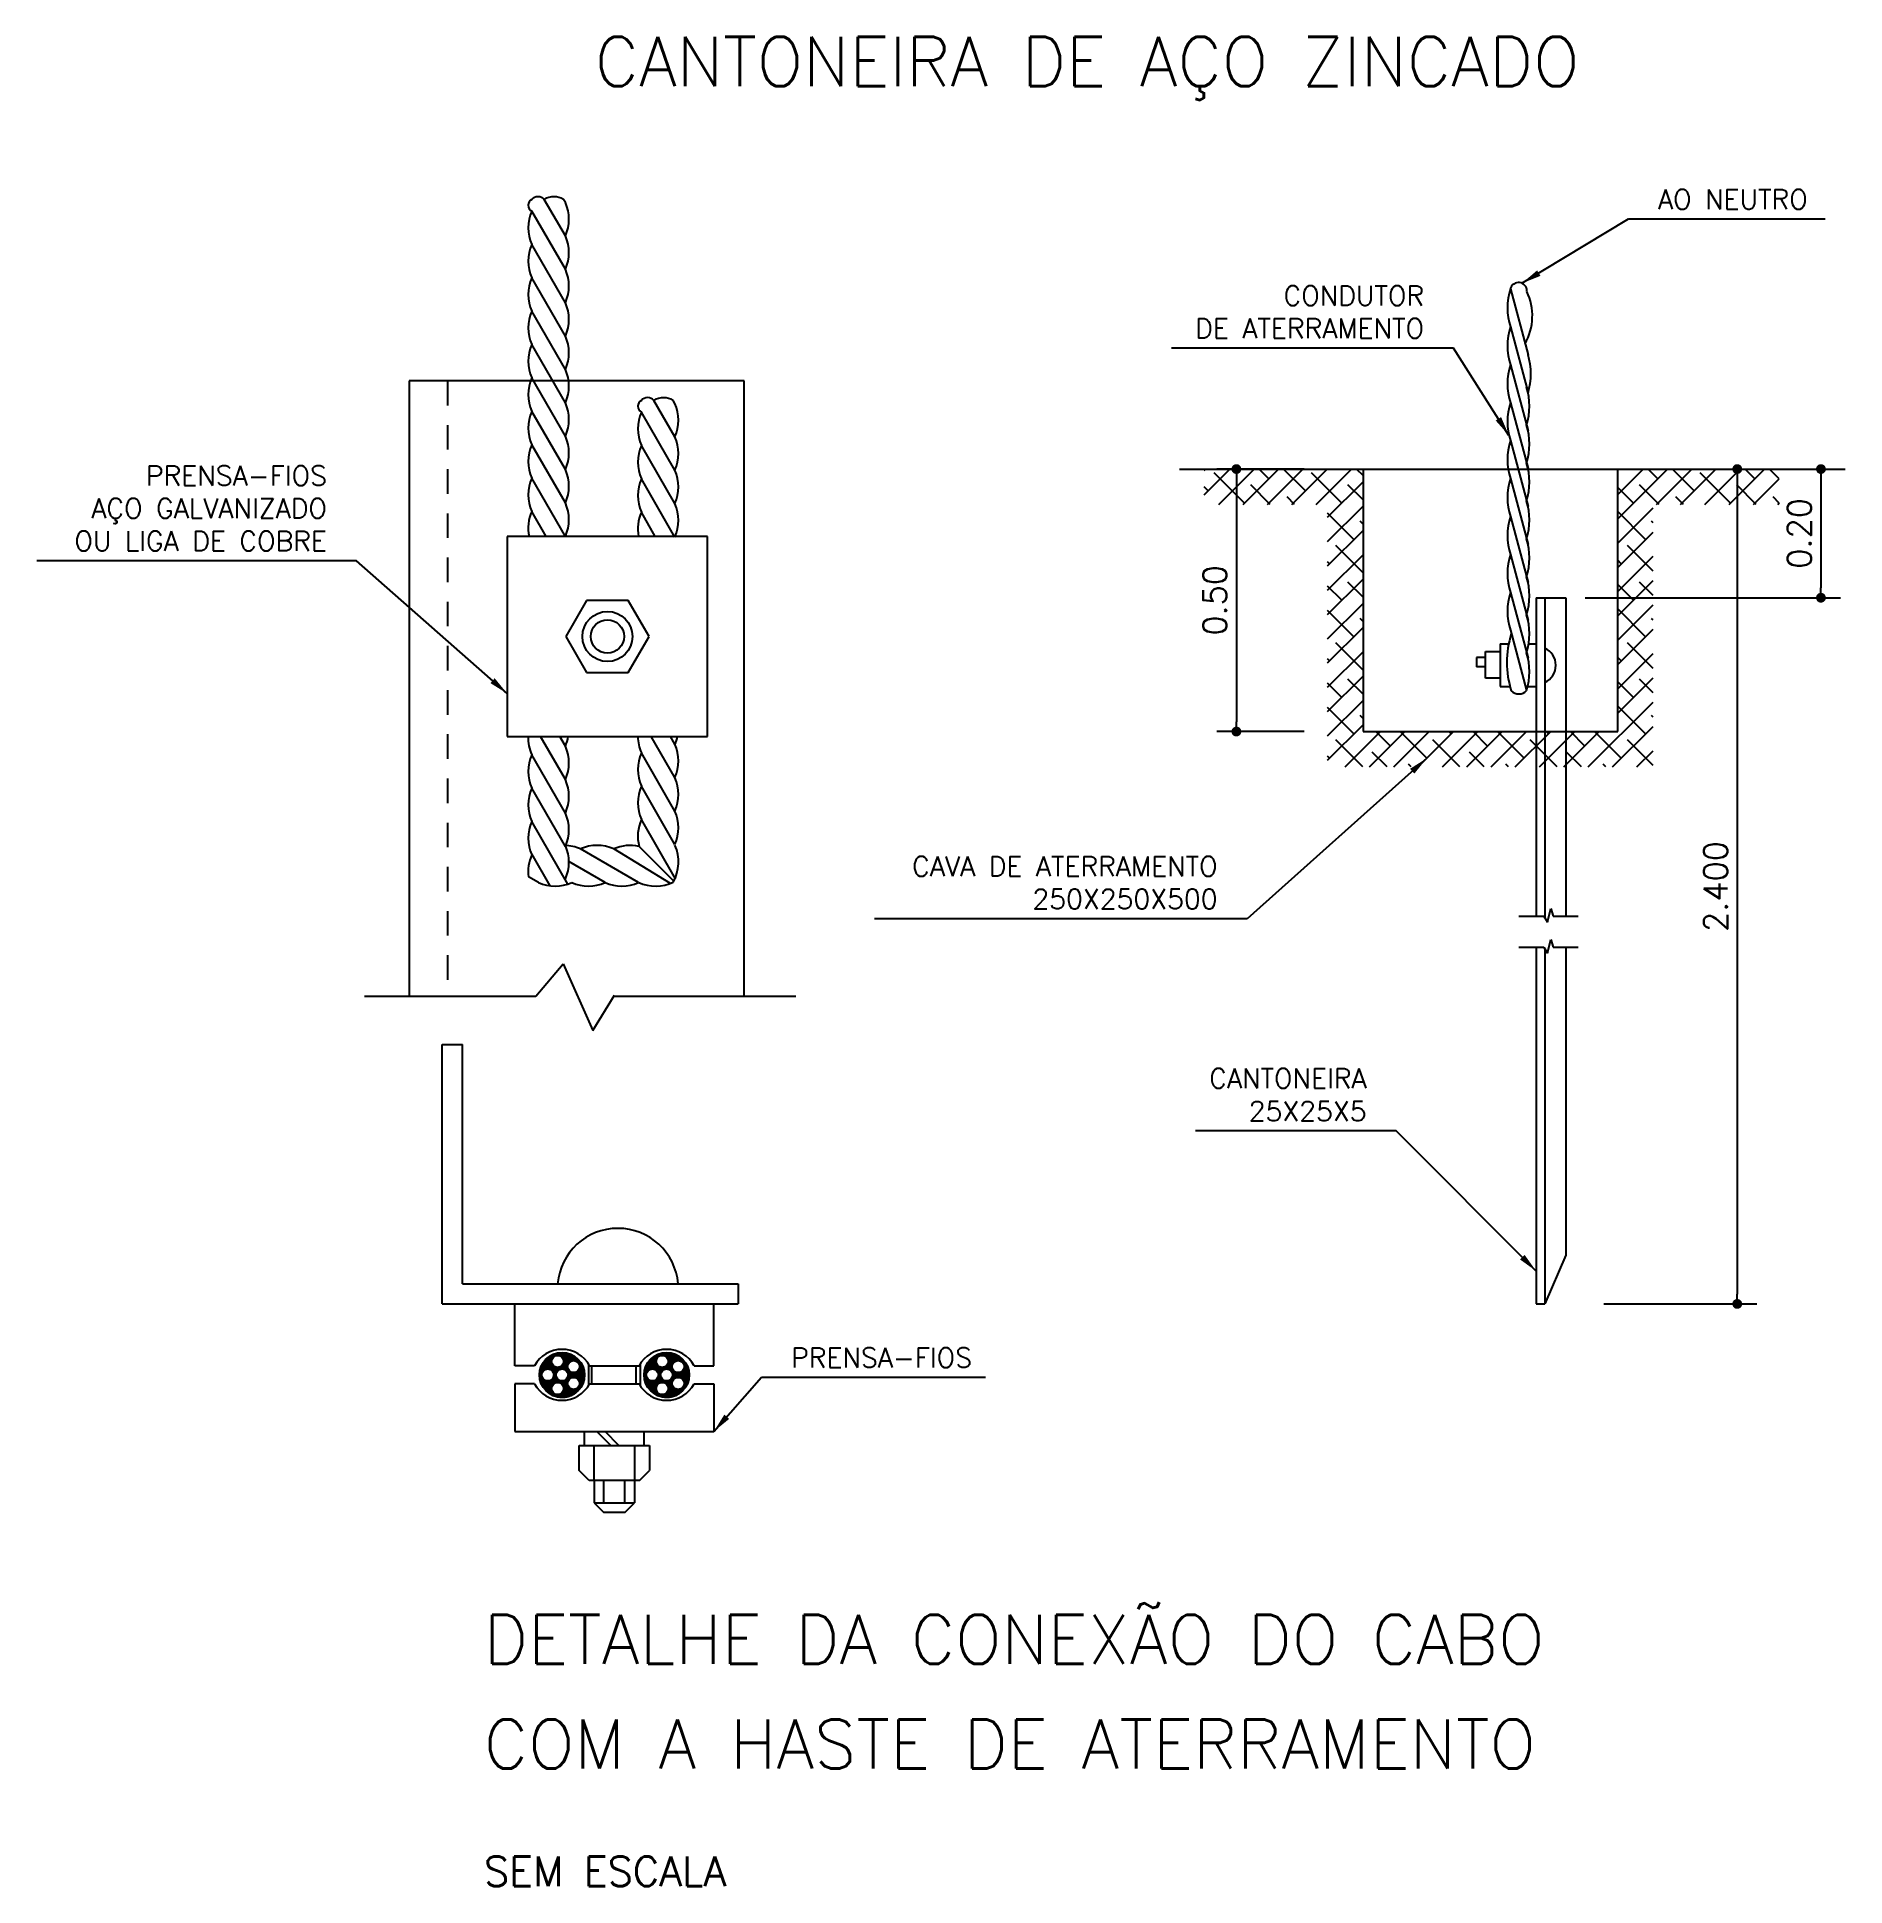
# Model space of a CAD drawing. Extents: x 289.68 to 298.89, y 147.27 to 156.69.
import ezdxf

# ---------------------------------------------------------------- set-up
doc = ezdxf.new("R2010")
doc.units = 0
doc.header["$MEASUREMENT"] = 0
doc.linetypes.add('HIDDEN2', pattern=[0.1875, 0.125, -0.0625])
doc.layers.get('0').update_dxf_attribs({"linetype": 'CONTINUOUS'})
doc.layers.get('DEFPOINTS').update_dxf_attribs({"linetype": 'CONTINUOUS'})
doc.layers.add('DETALHES', color=4, linetype='CONTINUOUS')
doc.styles.add('ROMANS', font='romans.shx', dxfattribs={"height": 0.12})
doc.dimstyles.new('LINEAR', dxfattribs={"dimtxt": 0.1, "dimasz": 0.05, "dimexe": 0.1, "dimexo": 0.3, "dimgap": 0.05, "dimtad": 1, "dimzin": 1, "dimtxsty": 'ROMANS', "dimblk1": 'DOT', "dimblk2": 'DOT', "dimsah": 1, "dimcen": 2.5, "dimclrd": 1, "dimclre": 1, "dimclrt": 3, "dimazin": 3, "dimtfac": 1, "dimtdec": 4, "dimtmove": 0, "dimatfit": 3, "dimtvp": 1, "dimtolj": 1, "dimtzin": 1})
doc.dimstyles.new('TEXTO', dxfattribs={"dimtxt": 0.1, "dimasz": 0.1, "dimexe": 0.1, "dimexo": 0.3, "dimgap": 0.05, "dimtad": 1, "dimdec": 4, "dimtxsty": 'ROMANS', "dimcen": 2.5, "dimclrd": 1, "dimclre": 1, "dimclrt": 3, "dimazin": 3, "dimtfac": 1, "dimtdec": 4, "dimtmove": 0, "dimatfit": 3, "dimtvp": 1, "dimtolj": 1, "dimtzin": 0})

msp = doc.modelspace()

# ---------------------------------------------------------------- texts
at = {"layer": 'DETALHES', "color": 6, "style": 'ROMANS'}
for s, p in [('CANTONEIRA DE AÇO ZINCADO', (292.5246, 156.438)), ('DETALHE DA CONEXÃO DO CABO', (291.96, 148.4018)), ('COM A HASTE DE ATERRAMENTO', (291.96, 147.8688))]:
    msp.add_text(s, height=0.25, dxfattribs=at).set_placement(p)
at = {"layer": 'DETALHES', "color": 4, "style": 'ROMANS'}
msp.add_text('SEM ESCALA', height=0.15, dxfattribs=at).set_placement((291.96, 147.2711))
at = {"layer": 'DETALHES', "color": 3, "char_height": 0.1, "style": 'ROMANS'}
for s, insert, attachment_point in [('\\A1;AO NEUTRO', (297.9383, 155.8616), 4), ('\\A1;CONDUTOR\\PDE ATERRAMENTO', (296.7476, 155.2871), 6), ('\\A1;PRENSA-FIOS\\PAÇO GALVANIZADO\\POU LIGA DE COBRE', (291.1605, 154.2872), 6), ('\\A1;CAVA DE ATERRAMENTO\\P250X250X500', (295.6962, 152.3809), 6), ('\\A1;CANTONEIRA\\P25X25X5', (296.4547, 151.3006), 6), ('\\A1;PRENSA-FIOS', (293.5241, 149.962), 4)]:
    msp.add_mtext(s, dxfattribs=dict(at, insert=insert, attachment_point=attachment_point))

# ---------------------------------------------------------------- blocks, each defined once
blk = doc.blocks.new('_DOT')
at = {"color": 0, "linetype": 'BYBLOCK'}
blk.add_line((-0.5, 0), (-1, 0), dxfattribs=at)
at = {"color": 0, "linetype": 'BYBLOCK', "const_width": 0.5}
blk.add_lwpolyline([(-0.25, 0, 1), (0.25, 0, 1)], format="xyb", close=True, dxfattribs=at)
blk = doc.blocks.new('*D1')
at = {"color": 1, "linetype": 'BYBLOCK'}
for p, q in [((296.1367, 154.4874), (295.692, 154.4874)), ((295.792, 154.4374), (295.792, 153.2006)), ((296.1367, 153.1506), (295.692, 153.1506))]:
    blk.add_line(p, q, dxfattribs=at)
at = {"layer": 'DEFPOINTS', "color": 0, "linetype": 'BYBLOCK'}
for p in [(296.4367, 154.4874), (295.792, 153.1506), (296.4367, 153.1506)]:
    blk.add_point(p, dxfattribs=at)
at = {"color": 1, "linetype": 'BYBLOCK', "xscale": 0.05, "yscale": 0.05, "zscale": 0.05}
for p, rotation in [((295.792, 154.4874), 90), ((295.792, 153.1506), 270)]:
    blk.add_blockref('_DOT', p, dxfattribs=dict(at, rotation=rotation))
at = {"color": 3, "linetype": 'BYBLOCK', "insert": (295.682, 153.819), "char_height": 0.12, "attachment_point": 5, "rotation": 90, "style": 'ROMANS'}
blk.add_mtext('\\A1;0.50', dxfattribs=at)
blk = doc.blocks.new('*D2')
at = {"color": 1, "linetype": 'BYBLOCK'}
for p, q in [((298.0852, 154.4874), (298.8686, 154.4874)), ((298.7686, 154.4374), (298.7686, 153.8821)), ((297.7687, 153.8321), (298.8686, 153.8321))]:
    blk.add_line(p, q, dxfattribs=at)
at = {"layer": 'DEFPOINTS', "color": 0, "linetype": 'BYBLOCK'}
for p in [(297.7852, 154.4874), (297.4687, 153.8321), (298.7686, 153.8321)]:
    blk.add_point(p, dxfattribs=at)
at = {"color": 1, "linetype": 'BYBLOCK', "xscale": 0.05, "yscale": 0.05, "zscale": 0.05}
for p, rotation in [((298.7686, 154.4874), 90), ((298.7686, 153.8321), 270)]:
    blk.add_blockref('_DOT', p, dxfattribs=dict(at, rotation=rotation))
at = {"color": 3, "linetype": 'BYBLOCK', "insert": (298.6586, 154.1597), "char_height": 0.12, "attachment_point": 5, "rotation": 90, "style": 'ROMANS'}
blk.add_mtext('\\A1;0.20', dxfattribs=at)
blk = doc.blocks.new('*D3')
at = {"color": 1, "linetype": 'BYBLOCK'}
for p, q in [((298.0336, 154.4874), (298.4424, 154.4874)), ((298.3424, 154.4374), (298.3424, 150.2856)), ((297.6631, 150.2356), (298.4424, 150.2356))]:
    blk.add_line(p, q, dxfattribs=at)
at = {"layer": 'DEFPOINTS', "color": 0, "linetype": 'BYBLOCK'}
for p in [(297.7336, 154.4874), (297.3631, 150.2356), (298.3424, 150.2356)]:
    blk.add_point(p, dxfattribs=at)
at = {"color": 1, "linetype": 'BYBLOCK', "xscale": 0.05, "yscale": 0.05, "zscale": 0.05}
for p, rotation in [((298.3424, 154.4874), 90), ((298.3424, 150.2356), 270)]:
    blk.add_blockref('_DOT', p, dxfattribs=dict(at, rotation=rotation))
at = {"color": 3, "linetype": 'BYBLOCK', "insert": (298.2324, 152.3615), "char_height": 0.12, "attachment_point": 5, "rotation": 90, "style": 'ROMANS'}
blk.add_mtext('\\A1;2.400', dxfattribs=at)

# ---------------------------------------------------------------- dimensions: what is measured, and where the dimension line sits
at = {"layer": 'DETALHES'}
dim = msp.add_linear_dim(base=(295.792, 153.1506), p1=(296.4367, 154.4874), p2=(296.4367, 153.1506), angle=90, text='0.50', dimstyle='LINEAR', override={"dimasz": 0.05, "dimblk1": 'DOT', "dimblk2": 'DOT', "dimsah": 1}, dxfattribs=at)
dim.commit()
dim.dimension.update_dxf_attribs({"geometry": '*D1', "text_midpoint": (295.682, 153.819)})
for base, p1, p2, text, picture, middle in [((298.3424, 150.2356), (297.7336, 154.4874), (297.3631, 150.2356), '2.400', '*D3', (298.2324, 152.3615)), ((298.7686, 153.8321), (297.7852, 154.4874), (297.4687, 153.8321), '0.20', '*D2', (298.6586, 154.1597))]:
    dim = msp.add_linear_dim(base=base, p1=p1, p2=p2, angle=90, text=text, dimstyle='LINEAR', dxfattribs=at)
    dim.commit()
    dim.dimension.update_dxf_attribs({"geometry": picture, "text_midpoint": middle})

# ---------------------------------------------------------------- linework, layer by layer
at = {"layer": 'DETALHES', "color": 2}
for p, q in [((292.3749, 155.6748), (292.2677, 155.8605)), ((292.3749, 155.8448), (292.3658, 155.8605)), ((292.3749, 155.5048), (292.2037, 155.8014)), ((292.3749, 155.3348), (292.2037, 155.6314)), ((292.3749, 155.1648), (292.2037, 155.4614)), ((297.1869, 155.4049), (297.2769, 155.0691)), ((292.3749, 154.9948), (292.2037, 155.2914)), ((297.1869, 155.2118), (297.2769, 154.8759)), ((292.3749, 154.8248), (292.2037, 155.1214)), ((297.1869, 155.0186), (297.2769, 154.6827)), ((292.3749, 154.6548), (292.2037, 154.9514)), ((292.9331, 154.6514), (292.8258, 154.8371)), ((292.9331, 154.8214), (292.924, 154.8371)), ((297.1869, 154.8254), (297.2769, 154.4895)), ((292.3749, 154.4848), (292.2037, 154.7814)), ((292.9331, 154.4814), (292.7618, 154.7779)), ((297.1869, 154.6322), (297.2769, 154.2963)), ((292.3749, 154.3148), (292.2037, 154.6114)), ((292.9331, 154.3114), (292.7618, 154.6079)), ((292.3749, 154.1448), (292.2037, 154.4414)), ((292.9331, 154.1414), (292.7618, 154.4379)), ((296.4367, 154.4539), (296.4032, 154.4874)), ((297.1869, 154.439), (297.2769, 154.1031)), ((292.2767, 154.1448), (292.2037, 154.2714)), ((292.833, 154.1448), (292.7618, 154.2679)), ((296.4367, 154.2064), (296.4215, 154.2216)), ((297.1869, 154.2458), (297.2769, 153.9099)), ((297.1869, 154.0526), (297.2769, 153.7168)), ((292.4829, 153.8188), (292.3766, 153.6348)), ((292.6954, 153.8188), (292.4829, 153.8188)), ((292.8016, 153.6348), (292.6954, 153.8188)), ((297.1869, 153.8595), (297.2769, 153.5236)), ((297.3187, 153.8321), (297.3187, 152.2079)), ((297.3187, 153.8321), (297.4687, 153.8321)), ((297.3631, 153.8321), (297.3631, 152.2003)), ((297.4687, 153.8321), (297.4687, 152.2079)), ((296.4367, 153.7115), (296.4215, 153.7266)), ((292.3766, 153.6348), (292.4829, 153.4508)), ((292.6954, 153.4508), (292.8016, 153.6348)), ((297.1358, 153.598), (297.1358, 153.3803)), ((297.1358, 153.598), (297.176, 153.598)), ((297.1869, 153.6663), (297.2692, 153.3589)), ((297.2772, 153.598), (297.3187, 153.598)), ((297.0138, 153.5274), (297.0138, 153.4809)), ((297.0611, 153.5274), (297.0138, 153.5274)), ((297.0611, 153.4219), (297.0611, 153.5591)), ((297.0611, 153.5591), (297.1358, 153.5591)), ((292.4829, 153.4508), (292.6954, 153.4508)), ((297.0611, 153.4809), (297.0138, 153.4809)), ((297.1358, 153.4219), (297.0611, 153.4219)), ((297.1358, 153.3803), (297.1899, 153.3803)), ((297.2709, 153.3803), (297.3187, 153.3803)), ((296.4367, 153.2165), (296.4215, 153.2316)), ((292.3749, 152.9058), (292.2485, 153.1248)), ((292.3749, 153.0758), (292.3466, 153.1248)), ((292.9331, 152.9158), (292.8124, 153.1248)), ((292.9331, 153.0858), (292.9106, 153.1248)), ((292.3749, 152.7358), (292.2037, 153.0324)), ((292.9331, 152.7458), (292.7618, 153.0424)), ((292.3749, 152.5658), (292.2037, 152.8624)), ((292.9331, 152.5758), (292.7618, 152.8724)), ((292.3874, 152.3736), (292.2037, 152.6917)), ((292.9354, 152.4004), (292.7618, 152.7024)), ((292.7502, 152.566), (292.927, 152.3887)), ((292.2978, 152.3648), (292.2037, 152.5279)), ((292.5777, 152.3814), (292.3929, 152.4881)), ((292.7477, 152.3814), (292.4512, 152.5526)), ((292.911, 152.3761), (292.6212, 152.5526)), ((292.2377, 152.3814), (292.1873, 152.4105)), ((297.2305, 152.2099), (297.3572, 152.2099)), ((297.3572, 152.2099), (297.3756, 152.1799)), ((297.3756, 152.1799), (297.3923, 152.2499)), ((297.3923, 152.2499), (297.4056, 152.2099)), ((297.4056, 152.2099), (297.5324, 152.2099)), ((297.3756, 152.0217), (297.3923, 152.0917)), ((297.3923, 152.0917), (297.4056, 152.0517)), ((297.2305, 152.0517), (297.3572, 152.0517)), ((297.3187, 152.0483), (297.3187, 150.2356)), ((297.3572, 152.0517), (297.3756, 152.0217)), ((297.3631, 152.0421), (297.3631, 150.2356)), ((297.4056, 152.0517), (297.5324, 152.0517)), ((297.4687, 152.0483), (297.4687, 150.4834)), ((297.4687, 150.4834), (297.3631, 150.2356)), ((297.3187, 150.2356), (297.3631, 150.2356))]:
    msp.add_line(p, q, dxfattribs=at)
at = {"layer": 'DETALHES', "color": 3}
for p, q in [((291.5788, 154.9365), (291.5788, 151.8031)), ((293.2861, 154.9365), (291.5788, 154.9365)), ((293.2861, 151.8031), (293.2861, 154.9365)), ((295.5023, 154.4874), (296.4367, 154.4874)), ((296.4367, 154.4874), (296.4367, 153.1506)), ((297.7336, 153.1506), (297.7336, 154.4874)), ((297.7336, 154.4874), (298.8912, 154.4874)), ((292.0791, 154.1448), (292.0791, 153.1248)), ((293.0991, 154.1448), (292.0791, 154.1448)), ((293.0991, 153.1248), (293.0991, 154.1448)), ((292.0791, 153.1248), (293.0991, 153.1248)), ((296.4367, 153.1506), (297.7336, 153.1506)), ((292.224, 151.8031), (292.3644, 151.9678)), ((292.3644, 151.9678), (292.5149, 151.6273)), ((291.3513, 151.8031), (292.224, 151.8031)), ((292.5149, 151.6273), (292.6252, 151.8076)), ((292.6225, 151.8031), (293.5481, 151.8031)), ((291.7484, 150.2362), (291.7484, 151.5571)), ((291.7484, 151.5571), (291.8504, 151.5571)), ((291.8504, 150.3382), (291.8504, 151.5571)), ((291.8504, 150.3382), (293.2555, 150.3382)), ((293.2555, 150.3382), (293.2555, 150.2362)), ((291.7484, 150.2362), (293.2555, 150.2362)), ((292.1177, 149.9201), (292.1177, 150.2362)), ((293.1307, 149.9201), (293.1307, 150.2362)), ((292.2175, 149.9201), (292.1177, 149.9201)), ((292.492, 149.9311), (292.492, 149.818)), ((292.4985, 149.9201), (292.75, 149.9201)), ((292.7564, 149.9311), (292.7564, 149.818)), ((293.031, 149.9201), (293.1307, 149.9201)), ((292.1177, 149.829), (292.1177, 149.5859)), ((292.2175, 149.829), (292.1177, 149.829)), ((292.4985, 149.829), (292.75, 149.829)), ((293.031, 149.829), (293.1307, 149.829)), ((293.1307, 149.829), (293.1307, 149.5859)), ((292.1177, 149.5859), (293.1307, 149.5859)), ((292.4718, 149.5153), (292.4718, 149.5859)), ((292.7767, 149.5153), (292.7767, 149.5859)), ((292.4457, 149.3878), (292.4457, 149.5153)), ((292.4457, 149.5153), (292.8027, 149.5153)), ((292.5222, 149.3368), (292.5222, 149.5153)), ((292.7262, 149.5153), (292.7262, 149.3368)), ((292.8027, 149.5153), (292.8027, 149.3878)), ((292.4967, 149.3368), (292.4457, 149.3878)), ((292.7517, 149.3368), (292.8027, 149.3878)), ((292.7517, 149.3368), (292.4967, 149.3368)), ((292.5222, 149.3368), (292.5222, 149.2221)), ((292.7262, 149.3368), (292.7262, 149.2221)), ((292.5222, 149.2221), (292.7262, 149.2221)), ((292.5222, 149.2221), (292.5707, 149.1736)), ((292.6778, 149.1736), (292.5707, 149.1736)), ((292.6778, 149.1736), (292.7262, 149.2221))]:
    msp.add_line(p, q, dxfattribs=at)
at = {"layer": 'DETALHES', "color": 2, "linetype": 'HIDDEN2'}
msp.add_line((291.7739, 154.9365), (291.7739, 151.8031), dxfattribs=at)
at = {"layer": 'DETALHES', "color": 1}
for p, q in [((295.6278, 154.3559), (295.7593, 154.4874)), ((295.6278, 154.4797), (295.6355, 154.4874)), ((295.8337, 154.3144), (295.6791, 154.4691)), ((295.703, 154.3074), (295.883, 154.4874)), ((295.8267, 154.3074), (296.0067, 154.4874)), ((295.9575, 154.4381), (295.9082, 154.4874)), ((295.9505, 154.3074), (296.1305, 154.4874)), ((296.1431, 154.3763), (296.032, 154.4874)), ((296.0742, 154.3074), (296.2542, 154.4874)), ((296.3287, 154.3144), (296.174, 154.4691)), ((296.198, 154.3074), (296.378, 154.4874)), ((296.4367, 154.4874), (297.7336, 154.4874)), ((297.7336, 154.4819), (297.7392, 154.4874)), ((297.7336, 154.3581), (297.8629, 154.4874)), ((297.7336, 154.2344), (297.9866, 154.4874)), ((297.9374, 154.4381), (297.8881, 154.4874)), ((297.9304, 154.3074), (298.1104, 154.4874)), ((298.123, 154.3763), (298.0119, 154.4874)), ((298.0541, 154.3074), (298.2341, 154.4874)), ((298.3086, 154.3144), (298.1539, 154.4691)), ((298.1779, 154.3074), (298.3579, 154.4874)), ((298.3016, 154.3074), (298.4816, 154.4874)), ((298.4324, 154.4381), (298.3831, 154.4874)), ((298.4254, 154.3074), (298.5565, 154.4385)), ((298.5565, 154.4378), (298.5069, 154.4874)), ((295.6481, 154.3763), (295.6278, 154.3966)), ((295.9645, 154.3074), (295.8647, 154.4072)), ((296.0882, 154.3074), (296.0503, 154.3453)), ((296.2567, 154.2423), (296.4367, 154.4223)), ((296.4367, 154.3302), (296.3597, 154.4072)), ((297.8136, 154.3144), (297.7336, 154.3944)), ((297.9444, 154.3074), (297.8446, 154.4072)), ((298.0681, 154.3074), (298.0302, 154.3453)), ((298.4394, 154.3074), (298.3396, 154.4072)), ((298.5565, 154.314), (298.5252, 154.3453)), ((296.2567, 154.1186), (296.4367, 154.2986)), ((296.3906, 154.1288), (296.2567, 154.2627)), ((297.7336, 154.1107), (297.9136, 154.2907)), ((297.8755, 154.1288), (297.7336, 154.2706)), ((298.5491, 154.3074), (298.5565, 154.3147)), ((296.2567, 153.9949), (296.4367, 154.1749)), ((297.7336, 153.9869), (297.9136, 154.1669)), ((297.9136, 154.2144), (297.9064, 154.2216)), ((296.4367, 153.9589), (296.2978, 154.0978)), ((297.9136, 153.9669), (297.7827, 154.0978)), ((296.2567, 153.8711), (296.4367, 154.0511)), ((296.2668, 154.005), (296.2567, 154.0152)), ((297.7336, 153.8632), (297.9136, 154.0432)), ((297.7518, 154.005), (297.7336, 154.0232)), ((296.2567, 153.7474), (296.4367, 153.9274)), ((296.3287, 153.8194), (296.2567, 153.8915)), ((296.4367, 153.8352), (296.3597, 153.9122)), ((297.7336, 153.7394), (297.9136, 153.9194)), ((297.8136, 153.8194), (297.7336, 153.8994)), ((297.9136, 153.8432), (297.8446, 153.9122)), ((296.2567, 153.6236), (296.4367, 153.8036)), ((297.5679, 153.8321), (298.86, 153.8321)), ((297.7336, 153.6157), (297.9136, 153.7957)), ((296.3906, 153.6338), (296.2567, 153.7677)), ((297.8755, 153.6338), (297.7336, 153.7757)), ((297.9136, 153.7194), (297.9064, 153.7266)), ((296.2567, 153.4999), (296.4367, 153.6799)), ((296.4367, 153.464), (296.2978, 153.6029)), ((297.7336, 153.4919), (297.9136, 153.6719)), ((297.9136, 153.4719), (297.7827, 153.6029)), ((296.2567, 153.3761), (296.4367, 153.5561)), ((296.2668, 153.5101), (296.2567, 153.5202)), ((297.7336, 153.3682), (297.9136, 153.5482)), ((297.7518, 153.5101), (297.7336, 153.5282)), ((296.2567, 153.2524), (296.4367, 153.4324)), ((296.4367, 153.3402), (296.3597, 153.4172)), ((297.7336, 153.2444), (297.9136, 153.4244)), ((297.8136, 153.3244), (297.7336, 153.4044)), ((297.9136, 153.3482), (297.8446, 153.4172)), ((296.3287, 153.3244), (296.2567, 153.3965)), ((296.2567, 153.1287), (296.4367, 153.3087)), ((296.3906, 153.1388), (296.2567, 153.2727)), ((297.5835, 152.9706), (297.9136, 153.3007)), ((297.8755, 153.1388), (297.7336, 153.2807)), ((297.9136, 153.2244), (297.9064, 153.2316)), ((296.2567, 153.0049), (296.4367, 153.1849)), ((296.3461, 152.9706), (296.5261, 153.1506)), ((296.4698, 152.9706), (296.6498, 153.1506)), ((296.5762, 153.077), (296.5026, 153.1506)), ((296.5936, 152.9706), (296.7736, 153.1506)), ((296.7618, 153.0151), (296.6263, 153.1506)), ((296.7173, 152.9706), (296.8973, 153.1506)), ((296.841, 152.9706), (297.021, 153.1506)), ((296.8856, 153.1388), (296.8738, 153.1506)), ((296.9648, 152.9706), (297.1448, 153.1506)), ((297.0712, 153.077), (296.9976, 153.1506)), ((297.0885, 152.9706), (297.2685, 153.1506)), ((297.2568, 153.0151), (297.1213, 153.1506)), ((297.2123, 152.9706), (297.3923, 153.1506)), ((297.336, 152.9706), (297.516, 153.1506)), ((297.3805, 153.1388), (297.3688, 153.1506)), ((297.4598, 152.9706), (297.6398, 153.1506)), ((297.5662, 153.077), (297.4926, 153.1506)), ((297.7518, 153.0151), (297.6163, 153.1506)), ((297.7072, 152.9706), (297.9136, 153.177)), ((296.4351, 152.9706), (296.2978, 153.1079)), ((296.5589, 152.9706), (296.4834, 153.046)), ((296.9301, 152.9706), (296.7928, 153.1079)), ((297.0538, 152.9706), (296.9784, 153.046)), ((297.4251, 152.9706), (297.2877, 153.1079)), ((297.5488, 152.9706), (297.4733, 153.046)), ((297.9136, 152.9769), (297.7827, 153.1079)), ((297.831, 152.9706), (297.9136, 153.0532)), ((296.2668, 153.0151), (296.2567, 153.0253)), ((296.6826, 152.9706), (296.669, 152.9841)), ((297.1776, 152.9706), (297.164, 152.9841)), ((297.6726, 152.9706), (297.659, 152.9841)), ((292.2432, 149.8761), (292.3053, 149.9381)), ((292.2432, 149.8756), (292.3053, 149.9378)), ((292.2432, 149.8752), (292.3054, 149.9374)), ((292.2433, 149.8789), (292.305, 149.9406)), ((292.2433, 149.8784), (292.305, 149.9402)), ((292.2433, 149.878), (292.3051, 149.9398)), ((292.2433, 149.8775), (292.3051, 149.9393)), ((292.2433, 149.877), (292.3052, 149.9389)), ((292.2433, 149.8766), (292.3052, 149.9385)), ((292.2434, 149.8808), (292.3049, 149.9423)), ((292.2434, 149.8804), (292.3049, 149.9419)), ((292.2434, 149.8799), (292.3049, 149.9414)), ((292.2434, 149.8794), (292.305, 149.941)), ((292.2435, 149.8823), (292.3049, 149.9437)), ((292.2435, 149.8818), (292.3049, 149.9432)), ((292.2435, 149.8813), (292.3049, 149.9428)), ((292.2436, 149.8833), (292.305, 149.9446)), ((292.2436, 149.8828), (292.3049, 149.9442)), ((292.2437, 149.8848), (292.3051, 149.9461)), ((292.2437, 149.8843), (292.305, 149.9456)), ((292.2437, 149.8838), (292.305, 149.9451)), ((292.2438, 149.8853), (292.3051, 149.9466)), ((292.2439, 149.8863), (292.3053, 149.9477)), ((292.2439, 149.8858), (292.3052, 149.9472)), ((292.244, 149.8873), (292.3055, 149.9488)), ((292.244, 149.8868), (292.3054, 149.9482)), ((292.2441, 149.8879), (292.3056, 149.9494)), ((292.2442, 149.8889), (292.3059, 149.9506)), ((292.2442, 149.8884), (292.3057, 149.95)), ((292.2443, 149.8894), (292.3061, 149.9512)), ((292.2444, 149.8905), (292.3065, 149.9525)), ((292.2444, 149.8899), (292.3062, 149.9518)), ((292.2445, 149.891), (292.3067, 149.9532)), ((292.2446, 149.8916), (292.307, 149.9539)), ((292.2447, 149.8921), (292.3073, 149.9547)), ((292.2448, 149.8926), (292.3076, 149.9555)), ((292.2449, 149.8932), (292.308, 149.9563)), ((292.245, 149.8937), (292.3085, 149.9573)), ((292.2451, 149.8943), (292.3091, 149.9583)), ((292.2452, 149.8948), (292.3098, 149.9595)), ((292.2453, 149.8954), (292.3108, 149.9609)), ((292.2454, 149.896), (292.3126, 149.9632)), ((292.2455, 149.8965), (292.3352, 149.9862)), ((292.2456, 149.8971), (292.3346, 149.9861)), ((292.2457, 149.8977), (292.3341, 149.986)), ((292.2459, 149.8983), (292.3335, 149.9859)), ((292.246, 149.8988), (292.3329, 149.9858)), ((292.2461, 149.8994), (292.3323, 149.9856)), ((292.2463, 149.9), (292.3317, 149.9855)), ((292.2464, 149.9006), (292.3311, 149.9853)), ((292.2465, 149.9012), (292.3305, 149.9852)), ((292.2467, 149.9018), (292.3299, 149.985)), ((292.2469, 149.9024), (292.3293, 149.9849)), ((292.247, 149.9031), (292.3287, 149.9847)), ((292.2472, 149.9037), (292.3281, 149.9846)), ((292.2474, 149.9043), (292.3275, 149.9844)), ((292.2475, 149.9049), (292.3268, 149.9842)), ((292.2477, 149.9056), (292.3262, 149.984)), ((292.2479, 149.9062), (292.3255, 149.9838)), ((292.2481, 149.9069), (292.3249, 149.9837)), ((292.2483, 149.9075), (292.3242, 149.9835)), ((292.2485, 149.9082), (292.3236, 149.9833)), ((292.2487, 149.9088), (292.3229, 149.983)), ((292.2489, 149.9095), (292.3222, 149.9828)), ((292.2491, 149.9102), (292.3216, 149.9826)), ((292.2494, 149.9109), (292.3209, 149.9824)), ((292.2496, 149.9116), (292.3202, 149.9821)), ((292.2499, 149.9123), (292.3195, 149.9819)), ((292.2501, 149.913), (292.3188, 149.9816)), ((292.2504, 149.9137), (292.3181, 149.9814)), ((292.2507, 149.9144), (292.3173, 149.9811)), ((292.2509, 149.9152), (292.3166, 149.9808)), ((292.2512, 149.9159), (292.3158, 149.9805)), ((292.2515, 149.9167), (292.3151, 149.9802)), ((292.2518, 149.9174), (292.3143, 149.9799)), ((292.2522, 149.9182), (292.3135, 149.9796)), ((292.2525, 149.919), (292.3128, 149.9792)), ((292.2528, 149.9198), (292.312, 149.9789)), ((292.2532, 149.9206), (292.3111, 149.9785)), ((292.2536, 149.9214), (292.3103, 149.9782)), ((292.254, 149.9223), (292.3095, 149.9778)), ((292.2544, 149.9231), (292.3086, 149.9774)), ((292.2548, 149.924), (292.3077, 149.9769)), ((292.2552, 149.9249), (292.3068, 149.9765)), ((292.2557, 149.9258), (292.3059, 149.976)), ((292.2562, 149.9268), (292.305, 149.9756)), ((292.2567, 149.9277), (292.304, 149.9751)), ((292.2572, 149.9287), (292.303, 149.9745)), ((292.2578, 149.9297), (292.302, 149.974)), ((292.2584, 149.9308), (292.301, 149.9734)), ((292.259, 149.9318), (292.2999, 149.9728)), ((292.2597, 149.933), (292.2988, 149.9721)), ((292.2604, 149.9341), (292.2976, 149.9714)), ((292.2611, 149.9353), (292.2964, 149.9706)), ((292.262, 149.9366), (292.2951, 149.9698)), ((292.2629, 149.938), (292.2938, 149.9689)), ((292.2639, 149.9394), (292.2923, 149.9679)), ((292.265, 149.941), (292.2907, 149.9668)), ((292.2662, 149.9427), (292.289, 149.9655)), ((292.2662, 149.8976), (292.3055, 149.937)), ((292.2678, 149.9447), (292.2871, 149.964)), ((292.2679, 149.899), (292.3056, 149.9366)), ((292.2692, 149.8998), (292.3056, 149.9362)), ((292.2697, 149.9471), (292.2847, 149.9621)), ((292.2703, 149.9005), (292.3057, 149.9359)), ((292.2713, 149.901), (292.3058, 149.9355)), ((292.2722, 149.9014), (292.3059, 149.9351)), ((292.2725, 149.9504), (292.2814, 149.9592)), ((292.273, 149.9018), (292.306, 149.9348)), ((292.2738, 149.9021), (292.3061, 149.9344)), ((292.2746, 149.9024), (292.3062, 149.9341)), ((292.2753, 149.9027), (292.3063, 149.9337)), ((292.276, 149.9029), (292.3064, 149.9334)), ((292.2766, 149.9031), (292.3065, 149.933)), ((292.2773, 149.9033), (292.3067, 149.9327)), ((292.2779, 149.9035), (292.3068, 149.9324)), ((292.2785, 149.9036), (292.3069, 149.932)), ((292.2791, 149.9037), (292.307, 149.9317)), ((292.2796, 149.9038), (292.3072, 149.9314)), ((292.2802, 149.9039), (292.3073, 149.9311)), ((292.2807, 149.904), (292.3074, 149.9307)), ((292.2812, 149.9041), (292.3076, 149.9304)), ((292.2818, 149.9042), (292.3077, 149.9301)), ((292.2823, 149.9042), (292.3079, 149.9298)), ((292.2828, 149.9043), (292.308, 149.9295)), ((292.2833, 149.9043), (292.3081, 149.9292)), ((292.2837, 149.9043), (292.3083, 149.9289)), ((292.2842, 149.9044), (292.3085, 149.9286)), ((292.2847, 149.9044), (292.3086, 149.9283)), ((292.2851, 149.9044), (292.3088, 149.928)), ((292.2856, 149.9044), (292.3089, 149.9277)), ((292.286, 149.9044), (292.3091, 149.9274)), ((292.2865, 149.9044), (292.3093, 149.9271)), ((292.2869, 149.9043), (292.3094, 149.9269)), ((292.2873, 149.9043), (292.3096, 149.9266)), ((292.2878, 149.9043), (292.3098, 149.9263)), ((292.2882, 149.9042), (292.31, 149.926)), ((292.2886, 149.9042), (292.3102, 149.9258)), ((292.289, 149.9042), (292.3103, 149.9255)), ((292.2894, 149.9041), (292.3105, 149.9252)), ((292.2898, 149.904), (292.3107, 149.925)), ((292.2902, 149.904), (292.3109, 149.9247)), ((292.2906, 149.9039), (292.3111, 149.9244)), ((292.291, 149.9038), (292.3113, 149.9242)), ((292.2914, 149.9038), (292.3115, 149.9239)), ((292.2917, 149.9037), (292.3117, 149.9237)), ((292.2921, 149.9036), (292.3119, 149.9234)), ((292.2925, 149.9035), (292.3121, 149.9232)), ((292.2928, 149.9034), (292.3123, 149.9229)), ((292.2932, 149.9033), (292.3125, 149.9227)), ((292.2936, 149.9032), (292.3128, 149.9224)), ((292.2939, 149.9031), (292.313, 149.9222)), ((292.2943, 149.903), (292.3132, 149.922)), ((292.2946, 149.9029), (292.3134, 149.9217)), ((292.2949, 149.9028), (292.3136, 149.9215)), ((292.2953, 149.9027), (292.3139, 149.9213)), ((292.2956, 149.9026), (292.3141, 149.921)), ((292.296, 149.9025), (292.3143, 149.9208)), ((292.2963, 149.9023), (292.3145, 149.9206)), ((292.2966, 149.9022), (292.3148, 149.9204)), ((292.2969, 149.9021), (292.315, 149.9202)), ((292.2973, 149.9019), (292.3153, 149.92)), ((292.2976, 149.9018), (292.3155, 149.9197)), ((292.2979, 149.9017), (292.3158, 149.9195)), ((292.2982, 149.9015), (292.316, 149.9193)), ((292.2985, 149.9014), (292.3162, 149.9191)), ((292.2988, 149.9012), (292.3165, 149.9189)), ((292.2991, 149.9011), (292.3168, 149.9187)), ((292.2994, 149.9009), (292.317, 149.9185)), ((292.2997, 149.9008), (292.3173, 149.9183)), ((292.3, 149.9006), (292.3175, 149.9181)), ((292.3003, 149.9004), (292.3178, 149.9179)), ((292.3006, 149.9003), (292.3181, 149.9178)), ((292.3152, 149.9658), (292.3358, 149.9864)), ((292.3153, 149.8796), (292.3553, 149.9196)), ((292.3153, 149.88), (292.3533, 149.918)), ((292.3154, 149.8792), (292.4115, 149.9753)), ((292.3155, 149.8788), (292.4118, 149.9751)), ((292.3155, 149.8784), (292.4121, 149.975)), ((292.3156, 149.878), (292.4124, 149.9748)), ((292.3157, 149.8776), (292.4127, 149.9746)), ((292.3157, 149.8772), (292.413, 149.9745)), ((292.3157, 149.8768), (292.4133, 149.9743)), ((292.3158, 149.8764), (292.4136, 149.9742)), ((292.3158, 149.876), (292.4138, 149.974)), ((292.3158, 149.8755), (292.4141, 149.9738)), ((292.3159, 149.8751), (292.4144, 149.9737)), ((292.3175, 149.9676), (292.3363, 149.9865)), ((292.319, 149.9686), (292.3369, 149.9866)), ((292.3201, 149.9693), (292.3375, 149.9867)), ((292.3212, 149.9699), (292.338, 149.9868)), ((292.3221, 149.9704), (292.3386, 149.9869)), ((292.3229, 149.9708), (292.3391, 149.987)), ((292.3237, 149.9711), (292.3397, 149.9871)), ((292.3245, 149.9714), (292.3402, 149.9871)), ((292.3252, 149.9717), (292.3407, 149.9872)), ((292.3259, 149.9719), (292.3413, 149.9873)), ((292.3266, 149.9722), (292.3418, 149.9874)), ((292.3272, 149.9724), (292.3423, 149.9875)), ((292.3278, 149.9725), (292.3429, 149.9875)), ((292.3284, 149.9727), (292.3434, 149.9876)), ((292.329, 149.9728), (292.3439, 149.9877)), ((292.3296, 149.9729), (292.3444, 149.9877)), ((292.3302, 149.973), (292.3449, 149.9878)), ((292.3307, 149.9731), (292.3454, 149.9878)), ((292.3312, 149.9732), (292.3459, 149.9879)), ((292.3318, 149.9733), (292.3465, 149.9879)), ((292.3323, 149.9733), (292.347, 149.988)), ((292.3328, 149.9734), (292.3475, 149.988)), ((292.3333, 149.9734), (292.348, 149.9881)), ((292.3338, 149.9734), (292.3485, 149.9881)), ((292.3342, 149.9735), (292.3489, 149.9882)), ((292.3347, 149.9735), (292.3494, 149.9882)), ((292.3352, 149.9735), (292.3499, 149.9882)), ((292.3356, 149.9735), (292.3504, 149.9883)), ((292.3361, 149.9735), (292.3509, 149.9883)), ((292.3365, 149.9735), (292.3514, 149.9883)), ((292.337, 149.9735), (292.3519, 149.9884)), ((292.3374, 149.9734), (292.3523, 149.9884)), ((292.3378, 149.9734), (292.3528, 149.9884)), ((292.3382, 149.9734), (292.3533, 149.9884)), ((292.3387, 149.9733), (292.3538, 149.9884)), ((292.339, 149.8978), (292.4147, 149.9735)), ((292.3391, 149.9733), (292.3542, 149.9885)), ((292.3395, 149.9732), (292.3547, 149.9885)), ((292.3399, 149.9732), (292.3552, 149.9885)), ((292.3403, 149.9731), (292.3556, 149.9885)), ((292.3407, 149.9731), (292.3561, 149.9885)), ((292.3407, 149.899), (292.415, 149.9733)), ((292.341, 149.973), (292.3566, 149.9885)), ((292.3414, 149.9729), (292.357, 149.9885)), ((292.3418, 149.9728), (292.3575, 149.9885)), ((292.342, 149.8999), (292.4153, 149.9732)), ((292.3422, 149.9728), (292.3579, 149.9885)), ((292.3425, 149.9727), (292.3584, 149.9885)), ((292.3429, 149.9726), (292.3588, 149.9885)), ((292.3431, 149.9005), (292.4156, 149.973)), ((292.3433, 149.9725), (292.3593, 149.9885)), ((292.3436, 149.9724), (292.3597, 149.9885)), ((292.344, 149.9723), (292.3602, 149.9885)), ((292.344, 149.901), (292.4159, 149.9728)), ((292.3443, 149.9722), (292.3606, 149.9885)), ((292.3447, 149.9721), (292.3611, 149.9885)), ((292.3449, 149.9015), (292.4162, 149.9727)), ((292.345, 149.972), (292.3615, 149.9885)), ((292.3454, 149.9719), (292.362, 149.9885)), ((292.3457, 149.9717), (292.3624, 149.9884)), ((292.3458, 149.9018), (292.4164, 149.9725)), ((292.346, 149.9716), (292.3628, 149.9884)), ((292.3464, 149.9715), (292.3633, 149.9884)), ((292.3466, 149.9022), (292.4167, 149.9723)), ((292.3467, 149.9714), (292.3637, 149.9884)), ((292.347, 149.9712), (292.3641, 149.9884)), ((292.3473, 149.9711), (292.3646, 149.9883)), ((292.3473, 149.9025), (292.417, 149.9722)), ((292.3477, 149.971), (292.365, 149.9883)), ((292.348, 149.9708), (292.3654, 149.9883)), ((292.348, 149.9027), (292.4173, 149.972)), ((292.3483, 149.9707), (292.3658, 149.9883)), ((292.3486, 149.9706), (292.3663, 149.9882)), ((292.3487, 149.9029), (292.4176, 149.9718)), ((292.3489, 149.9704), (292.3667, 149.9882)), ((292.3492, 149.9703), (292.3671, 149.9882)), ((292.3493, 149.9031), (292.4179, 149.9717)), ((292.3495, 149.9701), (292.3675, 149.9881)), ((292.3498, 149.9699), (292.368, 149.9881)), ((292.35, 149.9033), (292.4181, 149.9715)), ((292.3501, 149.9698), (292.3684, 149.9881)), ((292.3504, 149.9696), (292.3688, 149.988)), ((292.3506, 149.9035), (292.4184, 149.9713)), ((292.3507, 149.9695), (292.3692, 149.988)), ((292.351, 149.9693), (292.3696, 149.9879)), ((292.3512, 149.9036), (292.4187, 149.9711)), ((292.3513, 149.9691), (292.37, 149.9879)), ((292.3515, 149.969), (292.3704, 149.9878)), ((292.3518, 149.9688), (292.3708, 149.9878)), ((292.3518, 149.9037), (292.419, 149.971)), ((292.3521, 149.9686), (292.3713, 149.9878)), ((292.3523, 149.9039), (292.4193, 149.9708)), ((292.3524, 149.9684), (292.3717, 149.9877)), ((292.3527, 149.9682), (292.3721, 149.9877)), ((292.3529, 149.9681), (292.3725, 149.9876)), ((292.3529, 149.9039), (292.4195, 149.9706)), ((292.3532, 149.9679), (292.3729, 149.9876)), ((292.3534, 149.904), (292.4198, 149.9704)), ((292.3535, 149.9677), (292.3733, 149.9875)), ((292.3537, 149.9675), (292.3737, 149.9874)), ((292.3539, 149.9041), (292.4201, 149.9703)), ((292.354, 149.9673), (292.3741, 149.9874)), ((292.3542, 149.9671), (292.3745, 149.9873)), ((292.3545, 149.9669), (292.3749, 149.9873)), ((292.3545, 149.9042), (292.4204, 149.9701)), ((292.3547, 149.9667), (292.3753, 149.9872)), ((292.355, 149.9665), (292.3757, 149.9872)), ((292.355, 149.9042), (292.4206, 149.9699)), ((292.3552, 149.9663), (292.376, 149.9871)), ((292.3555, 149.9661), (292.3764, 149.987)), ((292.3555, 149.9043), (292.4209, 149.9697)), ((292.3557, 149.9659), (292.3768, 149.987)), ((292.356, 149.9657), (292.3772, 149.9869)), ((292.356, 149.9043), (292.4212, 149.9695)), ((292.3562, 149.9654), (292.3776, 149.9868)), ((292.3564, 149.9652), (292.378, 149.9868)), ((292.3564, 149.9043), (292.4215, 149.9694)), ((292.3567, 149.965), (292.3784, 149.9867)), ((292.3569, 149.9648), (292.3788, 149.9866)), ((292.3569, 149.9044), (292.4217, 149.9692)), ((292.3571, 149.9645), (292.3791, 149.9866)), ((292.3574, 149.9643), (292.3795, 149.9865)), ((292.3574, 149.9044), (292.422, 149.969)), ((292.3576, 149.9641), (292.3799, 149.9864)), ((292.3578, 149.9639), (292.3803, 149.9863)), ((292.3578, 149.9044), (292.4223, 149.9688)), ((292.358, 149.9636), (292.3807, 149.9863)), ((292.3582, 149.9634), (292.381, 149.9862)), ((292.3583, 149.9044), (292.4226, 149.9686)), ((292.3585, 149.9631), (292.3814, 149.9861)), ((292.3587, 149.9629), (292.3818, 149.986)), ((292.3587, 149.9044), (292.4228, 149.9684)), ((292.3588, 149.9231), (292.4112, 149.9754)), ((292.3589, 149.9627), (292.3822, 149.9859)), ((292.3591, 149.9624), (292.3825, 149.9859)), ((292.3592, 149.9044), (292.4231, 149.9683)), ((292.3593, 149.9622), (292.3829, 149.9858)), ((292.3595, 149.9619), (292.3833, 149.9857)), ((292.3596, 149.9043), (292.4234, 149.9681)), ((292.3597, 149.9617), (292.3837, 149.9856)), ((292.3599, 149.9614), (292.384, 149.9855)), ((292.3601, 149.9611), (292.3844, 149.9854)), ((292.3601, 149.9043), (292.4236, 149.9679)), ((292.3603, 149.9609), (292.3848, 149.9854)), ((292.3604, 149.9251), (292.4109, 149.9756)), ((292.3605, 149.9606), (292.3851, 149.9853)), ((292.3605, 149.9043), (292.4239, 149.9677)), ((292.3607, 149.9603), (292.3855, 149.9852)), ((292.3608, 149.9601), (292.3859, 149.9851)), ((292.3609, 149.9042), (292.4242, 149.9675)), ((292.361, 149.9598), (292.3862, 149.985)), ((292.3612, 149.9595), (292.3866, 149.9849)), ((292.3613, 149.9042), (292.3936, 149.9365)), ((292.3614, 149.9592), (292.3869, 149.9848)), ((292.3614, 149.9265), (292.4106, 149.9757)), ((292.3615, 149.959), (292.3873, 149.9847)), ((292.3617, 149.9587), (292.3877, 149.9846)), ((292.3617, 149.9041), (292.3919, 149.9344)), ((292.3619, 149.9584), (292.388, 149.9845)), ((292.3621, 149.9581), (292.3884, 149.9844)), ((292.3621, 149.9277), (292.4103, 149.9759)), ((292.3621, 149.9041), (292.391, 149.9329)), ((292.3622, 149.9578), (292.3887, 149.9843)), ((292.3624, 149.9575), (292.3891, 149.9842)), ((292.3625, 149.9572), (292.3894, 149.9841)), ((292.3625, 149.904), (292.3903, 149.9318)), ((292.3626, 149.9287), (292.41, 149.9761)), ((292.3627, 149.9569), (292.3898, 149.984)), ((292.3629, 149.9566), (292.3901, 149.9839)), ((292.3629, 149.904), (292.3897, 149.9308)), ((292.363, 149.9563), (292.3905, 149.9838)), ((292.3631, 149.9296), (292.4097, 149.9762)), ((292.3632, 149.956), (292.3908, 149.9837)), ((292.3633, 149.9557), (292.3912, 149.9836)), ((292.3633, 149.9039), (292.3892, 149.9299)), ((292.3634, 149.9554), (292.3915, 149.9835)), ((292.3635, 149.9304), (292.4094, 149.9764)), ((292.3636, 149.9551), (292.3919, 149.9834)), ((292.3637, 149.9548), (292.3922, 149.9833)), ((292.3637, 149.9038), (292.3888, 149.929)), ((292.3638, 149.9544), (292.3926, 149.9832)), ((292.3638, 149.9312), (292.4091, 149.9765)), ((292.364, 149.9541), (292.3929, 149.9831)), ((292.3641, 149.9538), (292.3933, 149.983)), ((292.3641, 149.932), (292.4088, 149.9767)), ((292.3641, 149.9038), (292.3885, 149.9282)), ((292.3642, 149.9535), (292.3936, 149.9829)), ((292.3643, 149.9531), (292.394, 149.9827)), ((292.3644, 149.9327), (292.4085, 149.9768)), ((292.3644, 149.9037), (292.3882, 149.9275)), ((292.3645, 149.9528), (292.3943, 149.9826)), ((292.3646, 149.9525), (292.3946, 149.9825)), ((292.3646, 149.9334), (292.4082, 149.977)), ((292.3647, 149.9521), (292.395, 149.9824)), ((292.3648, 149.9518), (292.3953, 149.9823)), ((292.3648, 149.9341), (292.4079, 149.9771)), ((292.3648, 149.9036), (292.3879, 149.9267)), ((292.3649, 149.9514), (292.3957, 149.9822)), ((292.365, 149.9511), (292.396, 149.982)), ((292.365, 149.9347), (292.4076, 149.9773)), ((292.3651, 149.9507), (292.3963, 149.9819)), ((292.3652, 149.9503), (292.3967, 149.9818)), ((292.3652, 149.9353), (292.4073, 149.9774)), ((292.3652, 149.9035), (292.3877, 149.926)), ((292.3653, 149.95), (292.397, 149.9817)), ((292.3653, 149.9359), (292.4069, 149.9776)), ((292.3654, 149.9496), (292.3973, 149.9816)), ((292.3654, 149.9492), (292.3977, 149.9814)), ((292.3654, 149.9365), (292.4066, 149.9777)), ((292.3655, 149.9489), (292.398, 149.9813)), ((292.3655, 149.9034), (292.3875, 149.9254)), ((292.3656, 149.9485), (292.3983, 149.9812)), ((292.3656, 149.9371), (292.4063, 149.9778)), ((292.3657, 149.9481), (292.3986, 149.9811)), ((292.3657, 149.9477), (292.399, 149.9809)), ((292.3657, 149.9382), (292.4057, 149.9781)), ((292.3657, 149.9376), (292.406, 149.978)), ((292.3658, 149.9473), (292.3993, 149.9808)), ((292.3658, 149.9469), (292.3996, 149.9807)), ((292.3658, 149.9387), (292.4054, 149.9783)), ((292.3659, 149.9465), (292.4, 149.9806)), ((292.3659, 149.9461), (292.4003, 149.9804)), ((292.3659, 149.9397), (292.4048, 149.9786)), ((292.3659, 149.9392), (292.4051, 149.9784)), ((292.3659, 149.9033), (292.3873, 149.9247)), ((292.366, 149.9457), (292.4006, 149.9803)), ((292.366, 149.9453), (292.4009, 149.9802)), ((292.366, 149.9448), (292.4013, 149.98)), ((292.366, 149.9407), (292.4041, 149.9788)), ((292.366, 149.9402), (292.4044, 149.9787)), ((292.3661, 149.9444), (292.4016, 149.9799)), ((292.3661, 149.944), (292.4019, 149.9798)), ((292.3661, 149.9435), (292.4022, 149.9796)), ((292.3661, 149.9431), (292.4025, 149.9795)), ((292.3661, 149.9426), (292.4029, 149.9794)), ((292.3661, 149.9422), (292.4032, 149.9792)), ((292.3661, 149.9417), (292.4035, 149.9791)), ((292.3661, 149.9412), (292.4038, 149.979)), ((292.3662, 149.9032), (292.3871, 149.9241)), ((292.3666, 149.9031), (292.387, 149.9235)), ((292.367, 149.903), (292.3868, 149.9229)), ((292.3673, 149.9029), (292.3867, 149.9224)), ((292.3676, 149.9028), (292.3866, 149.9218)), ((292.368, 149.9027), (292.3865, 149.9213)), ((292.3683, 149.9026), (292.3865, 149.9207)), ((292.3686, 149.9025), (292.3864, 149.9202)), ((292.369, 149.9023), (292.3863, 149.9197)), ((292.3693, 149.9022), (292.3863, 149.9192)), ((292.3696, 149.9021), (292.3862, 149.9187)), ((292.3699, 149.9019), (292.3862, 149.9182)), ((292.3703, 149.9018), (292.3862, 149.9177)), ((292.3967, 149.9396), (292.4244, 149.9673)), ((292.3989, 149.9413), (292.4247, 149.9671)), ((292.4003, 149.9423), (292.425, 149.9669)), ((292.4014, 149.8575), (292.4633, 149.9194)), ((292.4015, 149.943), (292.4252, 149.9668)), ((292.4025, 149.9436), (292.4255, 149.9666)), ((292.4025, 149.8581), (292.4634, 149.9191)), ((292.4034, 149.944), (292.4257, 149.9664)), ((292.4034, 149.8586), (292.4635, 149.9187)), ((292.4042, 149.859), (292.4637, 149.9184)), ((292.4043, 149.9444), (292.426, 149.9662)), ((292.405, 149.8593), (292.4638, 149.9181)), ((292.4051, 149.9448), (292.4263, 149.966)), ((292.4058, 149.9451), (292.4265, 149.9658)), ((292.4058, 149.8596), (292.4639, 149.9178)), ((292.4065, 149.9453), (292.4268, 149.9656)), ((292.4072, 149.9456), (292.4271, 149.9654)), ((292.4079, 149.9458), (292.4273, 149.9652)), ((292.4085, 149.946), (292.4276, 149.965)), ((292.4091, 149.9461), (292.4278, 149.9648)), ((292.4097, 149.9463), (292.4281, 149.9646)), ((292.4103, 149.9464), (292.4283, 149.9644)), ((292.4109, 149.9465), (292.4286, 149.9642)), ((292.4115, 149.9466), (292.4289, 149.964)), ((292.412, 149.9467), (292.4291, 149.9638)), ((292.4125, 149.9468), (292.4294, 149.9636)), ((292.4131, 149.9469), (292.4296, 149.9634)), ((292.4136, 149.9469), (292.4299, 149.9632)), ((292.4141, 149.947), (292.4301, 149.963)), ((292.4146, 149.947), (292.4304, 149.9628)), ((292.4151, 149.947), (292.4306, 149.9626)), ((292.4155, 149.9471), (292.4309, 149.9624)), ((292.416, 149.9471), (292.4311, 149.9622)), ((292.4165, 149.9471), (292.4314, 149.962)), ((292.4169, 149.9471), (292.4316, 149.9618)), ((292.4174, 149.9471), (292.4319, 149.9616)), ((292.4178, 149.9471), (292.4321, 149.9614)), ((292.4183, 149.9471), (292.4323, 149.9612)), ((292.4187, 149.947), (292.4326, 149.9609)), ((292.4191, 149.947), (292.4328, 149.9607)), ((292.4195, 149.947), (292.4331, 149.9605)), ((292.4199, 149.9469), (292.4333, 149.9603)), ((292.4203, 149.9469), (292.4336, 149.9601)), ((292.4208, 149.9468), (292.4338, 149.9599)), ((292.4212, 149.9468), (292.4341, 149.9597)), ((292.4215, 149.9467), (292.4343, 149.9595)), ((292.4219, 149.9467), (292.4345, 149.9592)), ((292.4223, 149.9466), (292.4348, 149.959)), ((292.4227, 149.9465), (292.435, 149.9588)), ((292.4231, 149.9464), (292.4352, 149.9586)), ((292.4235, 149.9464), (292.4355, 149.9584)), ((292.4238, 149.9463), (292.4357, 149.9582)), ((292.4242, 149.9462), (292.436, 149.958)), ((292.4246, 149.9461), (292.4362, 149.9577)), ((292.4249, 149.946), (292.4364, 149.9575)), ((292.4253, 149.9459), (292.4367, 149.9573)), ((292.4256, 149.9458), (292.4369, 149.9571)), ((292.426, 149.9457), (292.4371, 149.9568)), ((292.4263, 149.9456), (292.4374, 149.9566)), ((292.4266, 149.9455), (292.4376, 149.9564)), ((292.427, 149.9453), (292.4378, 149.9562)), ((292.4273, 149.9452), (292.4381, 149.956)), ((292.4276, 149.9451), (292.4383, 149.9557)), ((292.428, 149.945), (292.4385, 149.9555)), ((292.4283, 149.9448), (292.4387, 149.9553)), ((292.4286, 149.9447), (292.439, 149.9551)), ((292.4289, 149.9446), (292.4392, 149.9548)), ((292.4293, 149.9444), (292.4394, 149.9546)), ((292.4296, 149.9443), (292.4397, 149.9544)), ((292.4299, 149.9441), (292.4399, 149.9541)), ((292.4302, 149.944), (292.4401, 149.9539)), ((292.4305, 149.9438), (292.4403, 149.9537)), ((292.4308, 149.9437), (292.4405, 149.9535)), ((292.4311, 149.9435), (292.4408, 149.9532)), ((292.4314, 149.9434), (292.441, 149.953)), ((292.4317, 149.9432), (292.4412, 149.9528)), ((292.432, 149.9431), (292.4414, 149.9525)), ((292.4323, 149.9429), (292.4417, 149.9523)), ((292.4325, 149.9427), (292.4419, 149.9521)), ((292.4328, 149.9425), (292.4421, 149.9518)), ((292.4331, 149.9424), (292.4423, 149.9516)), ((292.4334, 149.9422), (292.4425, 149.9513)), ((292.4337, 149.942), (292.4427, 149.9511)), ((292.4339, 149.9418), (292.443, 149.9509)), ((292.4342, 149.9416), (292.4432, 149.9506)), ((292.4345, 149.9415), (292.4434, 149.9504)), ((292.4347, 149.9413), (292.4436, 149.9502)), ((292.435, 149.9411), (292.4438, 149.9499)), ((292.4352, 149.9409), (292.444, 149.9497)), ((292.4355, 149.9407), (292.4443, 149.9494)), ((292.4358, 149.9405), (292.4445, 149.9492)), ((292.436, 149.9403), (292.4447, 149.9489)), ((292.4363, 149.9401), (292.4449, 149.9487)), ((292.4365, 149.9399), (292.4451, 149.9485)), ((292.4368, 149.9397), (292.4453, 149.9482)), ((292.437, 149.9395), (292.4455, 149.948)), ((292.4372, 149.9392), (292.4457, 149.9477)), ((292.4375, 149.939), (292.4459, 149.9475)), ((292.4377, 149.9388), (292.4461, 149.9472)), ((292.4379, 149.9386), (292.4463, 149.947)), ((292.4382, 149.9384), (292.4465, 149.9467)), ((292.4384, 149.9381), (292.4468, 149.9465)), ((292.4386, 149.9379), (292.447, 149.9462)), ((292.4389, 149.9377), (292.4472, 149.946)), ((292.4391, 149.9374), (292.4474, 149.9457)), ((292.4393, 149.9372), (292.4476, 149.9455)), ((292.4395, 149.937), (292.4478, 149.9452)), ((292.4397, 149.9367), (292.448, 149.945)), ((292.4399, 149.9365), (292.4482, 149.9447)), ((292.4399, 149.8964), (292.4631, 149.9197)), ((292.4401, 149.9362), (292.4484, 149.9445)), ((292.4404, 149.936), (292.4486, 149.9442)), ((292.4406, 149.9357), (292.4488, 149.9439)), ((292.4408, 149.9355), (292.449, 149.9437)), ((292.441, 149.9352), (292.4492, 149.9434)), ((292.4412, 149.935), (292.4494, 149.9432)), ((292.4413, 149.9347), (292.4496, 149.9429)), ((292.4415, 149.9345), (292.4497, 149.9427)), ((292.4416, 149.8986), (292.463, 149.92)), ((292.4417, 149.9342), (292.4499, 149.9424)), ((292.4419, 149.9339), (292.4501, 149.9421)), ((292.4421, 149.9336), (292.4503, 149.9419)), ((292.4423, 149.9334), (292.4505, 149.9416)), ((292.4425, 149.9331), (292.4507, 149.9414)), ((292.4426, 149.9328), (292.4509, 149.9411)), ((292.4426, 149.9), (292.4629, 149.9203)), ((292.4428, 149.9325), (292.4511, 149.9408)), ((292.443, 149.9323), (292.4513, 149.9406)), ((292.4432, 149.932), (292.4515, 149.9403)), ((292.4433, 149.9317), (292.4517, 149.94)), ((292.4433, 149.9012), (292.4627, 149.9206)), ((292.4435, 149.9314), (292.4518, 149.9398)), ((292.4436, 149.9311), (292.452, 149.9395)), ((292.4438, 149.9308), (292.4522, 149.9392)), ((292.4438, 149.9022), (292.4626, 149.921)), ((292.444, 149.9305), (292.4524, 149.939)), ((292.4441, 149.9302), (292.4526, 149.9387)), ((292.4443, 149.9299), (292.4528, 149.9384)), ((292.4443, 149.9031), (292.4624, 149.9213)), ((292.4444, 149.9296), (292.453, 149.9381)), ((292.4446, 149.9293), (292.4531, 149.9379)), ((292.4447, 149.929), (292.4533, 149.9376)), ((292.4447, 149.904), (292.4623, 149.9216)), ((292.4448, 149.9287), (292.4535, 149.9373)), ((292.445, 149.9283), (292.4537, 149.9371)), ((292.445, 149.9048), (292.4621, 149.9219)), ((292.4451, 149.928), (292.4539, 149.9368)), ((292.4452, 149.9277), (292.4541, 149.9365)), ((292.4453, 149.9055), (292.462, 149.9222)), ((292.4454, 149.9274), (292.4542, 149.9362)), ((292.4455, 149.927), (292.4544, 149.936)), ((292.4456, 149.9267), (292.4546, 149.9357)), ((292.4456, 149.9062), (292.4619, 149.9225)), ((292.4457, 149.9264), (292.4548, 149.9354)), ((292.4458, 149.926), (292.4549, 149.9351)), ((292.4458, 149.9069), (292.4617, 149.9228)), ((292.446, 149.9257), (292.4551, 149.9348)), ((292.446, 149.9076), (292.4616, 149.9231)), ((292.4461, 149.9253), (292.4553, 149.9346)), ((292.4462, 149.925), (292.4555, 149.9343)), ((292.4462, 149.9082), (292.4614, 149.9234)), ((292.4463, 149.9246), (292.4556, 149.934)), ((292.4464, 149.9243), (292.4558, 149.9337)), ((292.4464, 149.9089), (292.4613, 149.9237)), ((292.4465, 149.9239), (292.456, 149.9334)), ((292.4465, 149.9235), (292.4562, 149.9332)), ((292.4465, 149.9095), (292.4611, 149.924)), ((292.4466, 149.9232), (292.4563, 149.9329)), ((292.4467, 149.9228), (292.4565, 149.9326)), ((292.4467, 149.9101), (292.461, 149.9243)), ((292.4468, 149.9224), (292.4567, 149.9323)), ((292.4468, 149.9106), (292.4608, 149.9247)), ((292.4469, 149.922), (292.4568, 149.932)), ((292.4469, 149.9217), (292.457, 149.9317)), ((292.4469, 149.9112), (292.4607, 149.925)), ((292.447, 149.9213), (292.4572, 149.9315)), ((292.447, 149.9209), (292.4573, 149.9312)), ((292.447, 149.9117), (292.4605, 149.9253)), ((292.4471, 149.9205), (292.4575, 149.9309)), ((292.4471, 149.9128), (292.4602, 149.9259)), ((292.4471, 149.9123), (292.4604, 149.9256)), ((292.4472, 149.9201), (292.4577, 149.9306)), ((292.4472, 149.9197), (292.4578, 149.9303)), ((292.4472, 149.9192), (292.458, 149.93)), ((292.4472, 149.9138), (292.4599, 149.9265)), ((292.4472, 149.9133), (292.4601, 149.9262)), ((292.4473, 149.9188), (292.4582, 149.9297)), ((292.4473, 149.9184), (292.4583, 149.9294)), ((292.4473, 149.918), (292.4585, 149.9291)), ((292.4473, 149.9175), (292.4586, 149.9288)), ((292.4473, 149.9153), (292.4594, 149.9274)), ((292.4473, 149.9148), (292.4596, 149.9271)), ((292.4473, 149.9143), (292.4598, 149.9268)), ((292.4474, 149.9171), (292.4588, 149.9285)), ((292.4474, 149.9166), (292.459, 149.9282)), ((292.4474, 149.9162), (292.4591, 149.928)), ((292.4474, 149.9157), (292.4593, 149.9277)), ((292.5105, 149.829), (292.5105, 149.9201)), ((292.7356, 149.829), (292.7356, 149.9201)), ((292.7758, 149.8775), (292.8377, 149.9394)), ((292.7758, 149.8762), (292.8378, 149.9382)), ((292.7759, 149.8803), (292.8375, 149.9418)), ((292.7759, 149.8789), (292.8375, 149.9406)), ((292.776, 149.8817), (292.8375, 149.9431)), ((292.7761, 149.8831), (292.8375, 149.9445)), ((292.7763, 149.8846), (292.8376, 149.9459)), ((292.7764, 149.886), (292.8378, 149.9474)), ((292.7766, 149.8875), (292.8381, 149.949)), ((292.7768, 149.889), (292.8385, 149.9507)), ((292.777, 149.8906), (292.839, 149.9526)), ((292.7772, 149.8921), (292.8398, 149.9547)), ((292.7775, 149.8937), (292.841, 149.9572)), ((292.7778, 149.8953), (292.8431, 149.9606)), ((292.7781, 149.8969), (292.8673, 149.9862)), ((292.7785, 149.8986), (292.8657, 149.9858)), ((292.7789, 149.9003), (292.864, 149.9854)), ((292.7793, 149.9021), (292.8622, 149.985)), ((292.7798, 149.9038), (292.8604, 149.9845)), ((292.7803, 149.9057), (292.8586, 149.984)), ((292.7808, 149.9076), (292.8567, 149.9834)), ((292.7815, 149.9095), (292.8548, 149.9828)), ((292.7821, 149.9115), (292.8528, 149.9822)), ((292.7829, 149.9135), (292.8508, 149.9814)), ((292.7837, 149.9156), (292.8487, 149.9806)), ((292.7846, 149.9178), (292.8464, 149.9797)), ((292.7855, 149.9201), (292.8441, 149.9787)), ((292.7866, 149.9226), (292.8417, 149.9776)), ((292.7879, 149.9251), (292.8392, 149.9764)), ((292.7893, 149.9278), (292.8365, 149.975)), ((292.7909, 149.9308), (292.8335, 149.9734)), ((292.7928, 149.934), (292.8303, 149.9714)), ((292.7952, 149.9377), (292.8266, 149.9691)), ((292.7979, 149.897), (292.838, 149.9371)), ((292.7984, 149.9422), (292.8221, 149.9659)), ((292.8024, 149.9002), (292.8382, 149.936)), ((292.8037, 149.9488), (292.8155, 149.9606)), ((292.8052, 149.9016), (292.8385, 149.935)), ((292.8074, 149.9025), (292.8388, 149.9339)), ((292.8093, 149.9032), (292.8391, 149.933)), ((292.8111, 149.9036), (292.8395, 149.932)), ((292.8127, 149.9039), (292.8398, 149.931)), ((292.8143, 149.9042), (292.8402, 149.9301)), ((292.8157, 149.9043), (292.8407, 149.9292)), ((292.8171, 149.9044), (292.8411, 149.9284)), ((292.8184, 149.9044), (292.8416, 149.9275)), ((292.8197, 149.9043), (292.8421, 149.9267)), ((292.8209, 149.9042), (292.8426, 149.9259)), ((292.8221, 149.9041), (292.8431, 149.9251)), ((292.8232, 149.9039), (292.8437, 149.9244)), ((292.8243, 149.9037), (292.8443, 149.9236)), ((292.8254, 149.9034), (292.8449, 149.9229)), ((292.8264, 149.9032), (292.8455, 149.9222)), ((292.8274, 149.9028), (292.8461, 149.9216)), ((292.8284, 149.9025), (292.8468, 149.9209)), ((292.8293, 149.9021), (292.8475, 149.9203)), ((292.8303, 149.9017), (292.8482, 149.9196)), ((292.8312, 149.9013), (292.8489, 149.919)), ((292.832, 149.9009), (292.8496, 149.9185)), ((292.8329, 149.9004), (292.8504, 149.9179)), ((292.8478, 149.8799), (292.8862, 149.9183)), ((292.848, 149.8788), (292.9444, 149.9751)), ((292.8482, 149.8776), (292.9452, 149.9746)), ((292.8483, 149.8764), (292.9461, 149.9742)), ((292.8484, 149.8752), (292.9469, 149.9737)), ((292.8503, 149.9679), (292.869, 149.9865)), ((292.8538, 149.97), (292.8706, 149.9868)), ((292.8563, 149.9711), (292.8722, 149.9871)), ((292.8584, 149.9719), (292.8737, 149.9873)), ((292.8602, 149.9725), (292.8753, 149.9875)), ((292.8619, 149.9729), (292.8768, 149.9877)), ((292.8635, 149.9732), (292.8783, 149.9879)), ((292.865, 149.9733), (292.8797, 149.988)), ((292.8665, 149.9735), (292.8812, 149.9881)), ((292.8678, 149.9735), (292.8826, 149.9883)), ((292.8691, 149.9735), (292.884, 149.9883)), ((292.8704, 149.9734), (292.8854, 149.9884)), ((292.8716, 149.9733), (292.8867, 149.9885)), ((292.8727, 149.9731), (292.8881, 149.9885)), ((292.8738, 149.9729), (292.8894, 149.9885)), ((292.8742, 149.8997), (292.9478, 149.9732)), ((292.8749, 149.9727), (292.8907, 149.9885)), ((292.876, 149.9724), (292.892, 149.9885)), ((292.877, 149.9722), (292.8933, 149.9885)), ((292.8771, 149.9013), (292.9486, 149.9727)), ((292.878, 149.9718), (292.8946, 149.9885)), ((292.879, 149.9715), (292.8959, 149.9884)), ((292.8795, 149.9023), (292.9494, 149.9723)), ((292.8799, 149.9711), (292.8971, 149.9883)), ((292.8808, 149.9707), (292.8984, 149.9883)), ((292.8815, 149.903), (292.9502, 149.9718)), ((292.8817, 149.9703), (292.8996, 149.9882)), ((292.8826, 149.9698), (292.9008, 149.9881)), ((292.8833, 149.9035), (292.951, 149.9713)), ((292.8834, 149.9694), (292.902, 149.988)), ((292.8842, 149.9689), (292.9032, 149.9878)), ((292.885, 149.9684), (292.9044, 149.9877)), ((292.885, 149.9039), (292.9519, 149.9708)), ((292.8858, 149.9678), (292.9055, 149.9875)), ((292.8865, 149.9041), (292.9527, 149.9702)), ((292.8866, 149.9673), (292.9067, 149.9874)), ((292.8873, 149.9667), (292.9078, 149.9872)), ((292.888, 149.9661), (292.909, 149.987)), ((292.888, 149.9043), (292.9535, 149.9697)), ((292.8887, 149.9655), (292.9101, 149.9868)), ((292.8894, 149.9648), (292.9112, 149.9866)), ((292.8894, 149.9044), (292.9542, 149.9692)), ((292.89, 149.9642), (292.9123, 149.9864)), ((292.8907, 149.9635), (292.9134, 149.9862)), ((292.8907, 149.9044), (292.955, 149.9687)), ((292.8913, 149.9628), (292.9145, 149.986)), ((292.8919, 149.9621), (292.9156, 149.9858)), ((292.892, 149.9043), (292.9558, 149.9681)), ((292.8925, 149.9613), (292.9166, 149.9855)), ((292.8927, 149.9247), (292.9435, 149.9756)), ((292.893, 149.9606), (292.9177, 149.9853)), ((292.8932, 149.9043), (292.9566, 149.9676)), ((292.8936, 149.9598), (292.9188, 149.985)), ((292.8941, 149.959), (292.9198, 149.9847)), ((292.8944, 149.9041), (292.924, 149.9337)), ((292.8946, 149.9582), (292.9208, 149.9844)), ((292.895, 149.9573), (292.9219, 149.9842)), ((292.895, 149.9283), (292.9426, 149.976)), ((292.8955, 149.9565), (292.9229, 149.9839)), ((292.8956, 149.904), (292.9221, 149.9305)), ((292.8959, 149.9556), (292.9239, 149.9836)), ((292.8962, 149.9309), (292.9418, 149.9764)), ((292.8963, 149.9546), (292.9249, 149.9832)), ((292.8967, 149.9537), (292.9259, 149.9829)), ((292.8967, 149.9037), (292.921, 149.928)), ((292.897, 149.9527), (292.9269, 149.9826)), ((292.897, 149.933), (292.9409, 149.9769)), ((292.8973, 149.9517), (292.9279, 149.9823)), ((292.8976, 149.9507), (292.9288, 149.9819)), ((292.8976, 149.9349), (292.94, 149.9773)), ((292.8978, 149.9035), (292.9202, 149.926)), ((292.8979, 149.9497), (292.9298, 149.9816)), ((292.898, 149.9366), (292.9391, 149.9777)), ((292.8981, 149.9486), (292.9308, 149.9812)), ((292.8983, 149.9474), (292.9317, 149.9809)), ((292.8983, 149.9382), (292.9382, 149.9781)), ((292.8985, 149.9463), (292.9327, 149.9805)), ((292.8985, 149.9397), (292.9373, 149.9786)), ((292.8986, 149.9451), (292.9336, 149.9801)), ((292.8986, 149.9438), (292.9345, 149.9797)), ((292.8986, 149.9425), (292.9355, 149.9794)), ((292.8986, 149.9412), (292.9364, 149.979)), ((292.8988, 149.9032), (292.9197, 149.9241)), ((292.8998, 149.9029), (292.9193, 149.9224)), ((292.9008, 149.9026), (292.919, 149.9208)), ((292.9017, 149.9022), (292.9188, 149.9193)), ((292.9027, 149.9019), (292.9187, 149.9179)), ((292.9321, 149.9418), (292.9574, 149.967)), ((292.9353, 149.9437), (292.9581, 149.9665)), ((292.9354, 149.8583), (292.996, 149.9189)), ((292.9378, 149.9448), (292.9589, 149.9659)), ((292.9378, 149.8594), (292.9964, 149.918)), ((292.9398, 149.9456), (292.9596, 149.9654)), ((292.9417, 149.9461), (292.9604, 149.9648)), ((292.9434, 149.9465), (292.9611, 149.9642)), ((292.945, 149.9468), (292.9618, 149.9637)), ((292.9465, 149.947), (292.9626, 149.9631)), ((292.9479, 149.9471), (292.9633, 149.9625)), ((292.9492, 149.9471), (292.964, 149.9619)), ((292.9505, 149.9471), (292.9647, 149.9613)), ((292.9518, 149.947), (292.9654, 149.9607)), ((292.953, 149.9469), (292.9661, 149.9601)), ((292.9541, 149.9467), (292.9668, 149.9595)), ((292.9552, 149.9465), (292.9675, 149.9588)), ((292.9563, 149.9463), (292.9682, 149.9582)), ((292.9574, 149.946), (292.9689, 149.9576)), ((292.9584, 149.9457), (292.9696, 149.9569)), ((292.9594, 149.9454), (292.9703, 149.9563)), ((292.9603, 149.945), (292.9709, 149.9556)), ((292.9613, 149.9447), (292.9716, 149.955)), ((292.9622, 149.9443), (292.9722, 149.9543)), ((292.9631, 149.9438), (292.9729, 149.9537)), ((292.9639, 149.9434), (292.9735, 149.953)), ((292.9648, 149.9429), (292.9742, 149.9523)), ((292.9656, 149.9424), (292.9748, 149.9516)), ((292.9664, 149.9419), (292.9754, 149.9509)), ((292.9672, 149.9413), (292.9761, 149.9503)), ((292.9679, 149.9408), (292.9767, 149.9496)), ((292.9686, 149.9402), (292.9773, 149.9489)), ((292.9694, 149.9396), (292.9779, 149.9481)), ((292.9701, 149.939), (292.9785, 149.9474)), ((292.9707, 149.9383), (292.9791, 149.9467)), ((292.9714, 149.9377), (292.9797, 149.946)), ((292.972, 149.937), (292.9803, 149.9453)), ((292.9726, 149.9363), (292.9809, 149.9445)), ((292.9732, 149.9356), (292.9814, 149.9438)), ((292.9734, 149.8976), (292.9956, 149.9198)), ((292.9738, 149.9348), (292.982, 149.943)), ((292.9743, 149.9341), (292.9826, 149.9423)), ((292.9749, 149.9333), (292.9831, 149.9415)), ((292.9754, 149.9325), (292.9837, 149.9408)), ((292.9759, 149.9317), (292.9842, 149.94)), ((292.976, 149.9016), (292.9952, 149.9208)), ((292.9763, 149.9308), (292.9848, 149.9392)), ((292.9768, 149.9299), (292.9853, 149.9385)), ((292.9772, 149.9291), (292.9858, 149.9377)), ((292.9773, 149.9042), (292.9948, 149.9217)), ((292.9776, 149.9281), (292.9863, 149.9369)), ((292.978, 149.9272), (292.9869, 149.9361)), ((292.9782, 149.9064), (292.9944, 149.9226)), ((292.9783, 149.9262), (292.9874, 149.9353)), ((292.9786, 149.9252), (292.9879, 149.9345)), ((292.9788, 149.9083), (292.994, 149.9234)), ((292.9789, 149.9242), (292.9884, 149.9337)), ((292.9792, 149.9231), (292.9889, 149.9328)), ((292.9792, 149.91), (292.9935, 149.9243)), ((292.9794, 149.922), (292.9894, 149.932)), ((292.9795, 149.9116), (292.9931, 149.9252)), ((292.9796, 149.9209), (292.9899, 149.9312)), ((292.9797, 149.9197), (292.9903, 149.9304)), ((292.9797, 149.9132), (292.9926, 149.9261)), ((292.9798, 149.9185), (292.9908, 149.9295)), ((292.9798, 149.9146), (292.9922, 149.9269)), ((292.9799, 149.9173), (292.9913, 149.9287)), ((292.9799, 149.916), (292.9917, 149.9278)), ((292.2432, 149.8747), (292.2614, 149.8929)), ((292.2432, 149.8743), (292.2601, 149.8911)), ((292.2432, 149.8738), (292.2592, 149.8898)), ((292.2432, 149.8734), (292.2586, 149.8887)), ((292.2432, 149.8729), (292.2581, 149.8878)), ((292.2432, 149.8725), (292.2576, 149.8869)), ((292.2432, 149.872), (292.2573, 149.886)), ((292.2432, 149.8716), (292.2569, 149.8852)), ((292.2433, 149.8711), (292.2566, 149.8845)), ((292.2433, 149.8707), (292.2564, 149.8838)), ((292.2433, 149.8702), (292.2562, 149.8831)), ((292.2433, 149.8698), (292.2559, 149.8824)), ((292.2433, 149.8694), (292.2558, 149.8818)), ((292.2433, 149.8689), (292.2556, 149.8812)), ((292.2433, 149.8685), (292.2555, 149.8806)), ((292.2434, 149.868), (292.2553, 149.88)), ((292.2434, 149.8676), (292.2552, 149.8795)), ((292.2434, 149.8672), (292.2551, 149.8789)), ((292.2434, 149.8668), (292.255, 149.8784)), ((292.2435, 149.8663), (292.255, 149.8778)), ((292.2435, 149.8659), (292.2549, 149.8773)), ((292.2435, 149.8655), (292.2548, 149.8768)), ((292.2436, 149.8651), (292.2548, 149.8763)), ((292.2436, 149.8646), (292.2548, 149.8758)), ((292.2436, 149.8642), (292.2547, 149.8753)), ((292.2437, 149.8638), (292.2547, 149.8749)), ((292.2437, 149.8634), (292.2547, 149.8744)), ((292.2437, 149.863), (292.2547, 149.8739)), ((292.2438, 149.8625), (292.2547, 149.8735)), ((292.2438, 149.8621), (292.2547, 149.873)), ((292.2439, 149.8617), (292.2547, 149.8726)), ((292.2439, 149.8613), (292.2547, 149.8721)), ((292.2439, 149.8609), (292.2548, 149.8717)), ((292.244, 149.8605), (292.2548, 149.8713)), ((292.244, 149.8601), (292.2548, 149.8709)), ((292.2441, 149.8597), (292.2549, 149.8705)), ((292.2441, 149.8593), (292.2549, 149.8701)), ((292.2442, 149.8589), (292.255, 149.8697)), ((292.2442, 149.8585), (292.255, 149.8693)), ((292.2443, 149.8581), (292.2551, 149.8689)), ((292.2444, 149.8577), (292.2552, 149.8685)), ((292.2444, 149.8573), (292.2552, 149.8681)), ((292.2445, 149.8569), (292.2553, 149.8677)), ((292.2445, 149.8565), (292.2554, 149.8673)), ((292.2446, 149.8561), (292.2555, 149.867)), ((292.2447, 149.8557), (292.2555, 149.8666)), ((292.2447, 149.8553), (292.2556, 149.8662)), ((292.2448, 149.8549), (292.2557, 149.8659)), ((292.2448, 149.8545), (292.2558, 149.8655)), ((292.2449, 149.8541), (292.2559, 149.8652)), ((292.245, 149.8538), (292.256, 149.8648)), ((292.245, 149.8534), (292.2561, 149.8645)), ((292.2451, 149.853), (292.2563, 149.8641)), ((292.2452, 149.8526), (292.2564, 149.8638)), ((292.2453, 149.8522), (292.2565, 149.8635)), ((292.2453, 149.8518), (292.2566, 149.8631)), ((292.2454, 149.8515), (292.2567, 149.8628)), ((292.2455, 149.8511), (292.2569, 149.8625)), ((292.2456, 149.8507), (292.257, 149.8621)), ((292.2456, 149.8503), (292.2571, 149.8618)), ((292.2457, 149.85), (292.2573, 149.8615)), ((292.2458, 149.8496), (292.2574, 149.8612)), ((292.2459, 149.8492), (292.2575, 149.8609)), ((292.246, 149.8488), (292.2577, 149.8606)), ((292.246, 149.8485), (292.2578, 149.8603)), ((292.2461, 149.8481), (292.258, 149.86)), ((292.2462, 149.8477), (292.2581, 149.8597)), ((292.2463, 149.8474), (292.2583, 149.8594)), ((292.2464, 149.847), (292.2585, 149.8591)), ((292.2465, 149.8466), (292.2586, 149.8588)), ((292.2466, 149.8463), (292.2588, 149.8585)), ((292.2467, 149.8459), (292.259, 149.8582)), ((292.2467, 149.8455), (292.2591, 149.8579)), ((292.2468, 149.8452), (292.2593, 149.8576)), ((292.2469, 149.8448), (292.2595, 149.8574)), ((292.247, 149.8444), (292.2597, 149.8571)), ((292.2471, 149.8441), (292.2598, 149.8568)), ((292.2472, 149.8437), (292.26, 149.8565)), ((292.2473, 149.8434), (292.2602, 149.8563)), ((292.2474, 149.843), (292.2604, 149.856)), ((292.2475, 149.8427), (292.2606, 149.8557)), ((292.2476, 149.8423), (292.2608, 149.8555)), ((292.2477, 149.842), (292.261, 149.8552)), ((292.2478, 149.8416), (292.2612, 149.855)), ((292.2479, 149.8413), (292.2614, 149.8547)), ((292.248, 149.8409), (292.2616, 149.8544)), ((292.2481, 149.8406), (292.2618, 149.8542)), ((292.2482, 149.8402), (292.262, 149.854)), ((292.2483, 149.8399), (292.2622, 149.8537)), ((292.2485, 149.8395), (292.2624, 149.8535)), ((292.2486, 149.8392), (292.2626, 149.8532)), ((292.2487, 149.8388), (292.2628, 149.853)), ((292.2488, 149.8385), (292.2631, 149.8528)), ((292.2489, 149.8381), (292.2633, 149.8525)), ((292.249, 149.8378), (292.2635, 149.8523)), ((292.2491, 149.8375), (292.2637, 149.8521)), ((292.2492, 149.8371), (292.264, 149.8518)), ((292.2493, 149.8368), (292.2642, 149.8516)), ((292.2495, 149.8364), (292.2644, 149.8514)), ((292.2496, 149.8361), (292.2647, 149.8512)), ((292.2497, 149.8358), (292.2649, 149.851)), ((292.2498, 149.8354), (292.2651, 149.8507)), ((292.2499, 149.8351), (292.2654, 149.8505)), ((292.2501, 149.8348), (292.2656, 149.8503)), ((292.2502, 149.8344), (292.2659, 149.8501)), ((292.2503, 149.8341), (292.2661, 149.8499)), ((292.2504, 149.8338), (292.2664, 149.8497)), ((292.2505, 149.8334), (292.2666, 149.8495)), ((292.2507, 149.8331), (292.2669, 149.8493)), ((292.2508, 149.8328), (292.2672, 149.8491)), ((292.2509, 149.8324), (292.2674, 149.8489)), ((292.2511, 149.8321), (292.2677, 149.8487)), ((292.2512, 149.8318), (292.268, 149.8486)), ((292.2513, 149.8315), (292.2682, 149.8484)), ((292.2514, 149.8311), (292.2685, 149.8482)), ((292.2516, 149.8308), (292.2688, 149.848)), ((292.2517, 149.8305), (292.2691, 149.8478)), ((292.2518, 149.8302), (292.2693, 149.8477)), ((292.252, 149.8298), (292.2696, 149.8475)), ((292.2521, 149.8295), (292.2699, 149.8473)), ((292.2522, 149.8292), (292.2702, 149.8472)), ((292.2524, 149.8289), (292.2705, 149.847)), ((292.2525, 149.8286), (292.2708, 149.8468)), ((292.2526, 149.8282), (292.2711, 149.8467)), ((292.2528, 149.8279), (292.2714, 149.8465)), ((292.2529, 149.8276), (292.2717, 149.8464)), ((292.2531, 149.8273), (292.272, 149.8462)), ((292.2532, 149.827), (292.2723, 149.8461)), ((292.2533, 149.8267), (292.2726, 149.8459)), ((292.2535, 149.8264), (292.2729, 149.8458)), ((292.2536, 149.826), (292.2732, 149.8457)), ((292.2538, 149.8257), (292.2735, 149.8455)), ((292.2539, 149.8254), (292.2739, 149.8454)), ((292.254, 149.8251), (292.2742, 149.8453)), ((292.2542, 149.8248), (292.2745, 149.8451)), ((292.2543, 149.8245), (292.2749, 149.845)), ((292.2545, 149.8242), (292.2752, 149.8449)), ((292.2546, 149.8239), (292.2755, 149.8448)), ((292.2548, 149.8236), (292.2759, 149.8447)), ((292.2549, 149.8233), (292.2762, 149.8446)), ((292.2551, 149.823), (292.2766, 149.8444)), ((292.2552, 149.8227), (292.2769, 149.8443)), ((292.2554, 149.8224), (292.2773, 149.8442)), ((292.2555, 149.8221), (292.2776, 149.8442)), ((292.2557, 149.8218), (292.278, 149.8441)), ((292.2558, 149.8215), (292.2784, 149.844)), ((292.256, 149.8212), (292.2787, 149.8439)), ((292.2562, 149.8209), (292.2791, 149.8438)), ((292.2563, 149.8206), (292.2795, 149.8437)), ((292.2565, 149.8203), (292.2799, 149.8437)), ((292.2566, 149.82), (292.2803, 149.8436)), ((292.2568, 149.8197), (292.2806, 149.8435)), ((292.2569, 149.8194), (292.281, 149.8435)), ((292.2571, 149.8191), (292.2814, 149.8434)), ((292.2573, 149.8188), (292.2818, 149.8434)), ((292.2574, 149.8185), (292.2823, 149.8433)), ((292.2576, 149.8182), (292.2827, 149.8433)), ((292.2577, 149.8179), (292.2831, 149.8433)), ((292.2579, 149.8176), (292.2835, 149.8432)), ((292.2581, 149.8173), (292.284, 149.8432)), ((292.2582, 149.817), (292.2844, 149.8432)), ((292.2584, 149.8167), (292.2848, 149.8432)), ((292.2586, 149.8165), (292.2853, 149.8432)), ((292.2587, 149.8162), (292.2857, 149.8432)), ((292.2589, 149.8159), (292.2862, 149.8432)), ((292.2591, 149.8156), (292.2867, 149.8432)), ((292.2592, 149.8153), (292.2872, 149.8432)), ((292.2594, 149.815), (292.2877, 149.8433)), ((292.2596, 149.8147), (292.2881, 149.8433)), ((292.2597, 149.8145), (292.2887, 149.8434)), ((292.2599, 149.8142), (292.2892, 149.8434)), ((292.2601, 149.8139), (292.2897, 149.8435)), ((292.2603, 149.8136), (292.2902, 149.8436)), ((292.2604, 149.8133), (292.2908, 149.8437)), ((292.2606, 149.813), (292.2913, 149.8438)), ((292.2608, 149.8128), (292.2919, 149.8439)), ((292.261, 149.8125), (292.2925, 149.844)), ((292.2611, 149.8122), (292.2931, 149.8442)), ((292.2613, 149.8119), (292.2938, 149.8444)), ((292.2615, 149.8117), (292.2944, 149.8446)), ((292.2617, 149.8114), (292.2951, 149.8448)), ((292.2618, 149.8111), (292.2958, 149.845)), ((292.262, 149.8108), (292.2965, 149.8453)), ((292.2622, 149.8106), (292.2973, 149.8456)), ((292.2624, 149.8103), (292.2981, 149.846)), ((292.2626, 149.81), (292.299, 149.8464)), ((292.2628, 149.8097), (292.2999, 149.8469)), ((292.2629, 149.8095), (292.301, 149.8475)), ((292.2631, 149.8092), (292.3022, 149.8483)), ((292.2633, 149.8089), (292.3037, 149.8494)), ((292.2635, 149.8087), (292.3274, 149.8726)), ((292.2637, 149.8084), (292.3274, 149.8721)), ((292.2639, 149.8081), (292.3274, 149.8717)), ((292.264, 149.8078), (292.3275, 149.8713)), ((292.2642, 149.8076), (292.3275, 149.8709)), ((292.2644, 149.8073), (292.3276, 149.8704)), ((292.2646, 149.8071), (292.3276, 149.87)), ((292.2648, 149.8068), (292.3277, 149.8696)), ((292.265, 149.8065), (292.3277, 149.8692)), ((292.2652, 149.8063), (292.3278, 149.8688)), ((292.2654, 149.806), (292.3278, 149.8685)), ((292.2656, 149.8057), (292.3279, 149.8681)), ((292.2658, 149.8055), (292.328, 149.8677)), ((292.266, 149.8052), (292.3281, 149.8673)), ((292.2661, 149.805), (292.3281, 149.8669)), ((292.2663, 149.8047), (292.3282, 149.8666)), ((292.2665, 149.8044), (292.3283, 149.8662)), ((292.2667, 149.8042), (292.3284, 149.8659)), ((292.2669, 149.8039), (292.3285, 149.8655)), ((292.2671, 149.8037), (292.3286, 149.8651)), ((292.2673, 149.8034), (292.3287, 149.8648)), ((292.2675, 149.8032), (292.3288, 149.8644)), ((292.2677, 149.8029), (292.3289, 149.8641)), ((292.2679, 149.8026), (292.3291, 149.8638)), ((292.2681, 149.8024), (292.3292, 149.8634)), ((292.2683, 149.8021), (292.3293, 149.8631)), ((292.2685, 149.8019), (292.3294, 149.8628)), ((292.2687, 149.8016), (292.3295, 149.8624)), ((292.2689, 149.8014), (292.3297, 149.8621)), ((292.2691, 149.8011), (292.3298, 149.8618)), ((292.2693, 149.8009), (292.3299, 149.8615)), ((292.2696, 149.8006), (292.3301, 149.8612)), ((292.2698, 149.8004), (292.3302, 149.8609)), ((292.27, 149.8001), (292.3304, 149.8605)), ((292.2702, 149.7999), (292.3305, 149.8602)), ((292.2704, 149.7996), (292.3307, 149.8599)), ((292.2706, 149.7994), (292.3308, 149.8596)), ((292.2708, 149.7992), (292.331, 149.8593)), ((292.271, 149.7989), (292.3311, 149.859)), ((292.2712, 149.7987), (292.3313, 149.8588)), ((292.2714, 149.7984), (292.3315, 149.8585)), ((292.2716, 149.7982), (292.3316, 149.8582)), ((292.2719, 149.7979), (292.3318, 149.8579)), ((292.2721, 149.7977), (292.332, 149.8576)), ((292.2723, 149.7975), (292.3322, 149.8573)), ((292.2725, 149.7972), (292.3323, 149.8571)), ((292.2727, 149.797), (292.3325, 149.8568)), ((292.2729, 149.7967), (292.3327, 149.8565)), ((292.2731, 149.7965), (292.3329, 149.8562)), ((292.2734, 149.7963), (292.3331, 149.856)), ((292.2736, 149.796), (292.3333, 149.8557)), ((292.2738, 149.7958), (292.3335, 149.8555)), ((292.274, 149.7956), (292.3337, 149.8552)), ((292.2742, 149.7953), (292.3339, 149.8549)), ((292.2745, 149.7951), (292.3341, 149.8547)), ((292.2747, 149.7948), (292.3343, 149.8544)), ((292.2749, 149.7946), (292.3345, 149.8542)), ((292.2751, 149.7944), (292.3347, 149.8539)), ((292.2753, 149.7942), (292.3349, 149.8537)), ((292.2756, 149.7939), (292.3351, 149.8535)), ((292.2758, 149.7937), (292.3353, 149.8532)), ((292.276, 149.7935), (292.3355, 149.853)), ((292.2762, 149.7932), (292.3357, 149.8527)), ((292.2765, 149.793), (292.336, 149.8525)), ((292.2767, 149.7928), (292.3362, 149.8523)), ((292.2769, 149.7925), (292.3364, 149.8521)), ((292.2771, 149.7923), (292.3367, 149.8518)), ((292.2774, 149.7921), (292.3369, 149.8516)), ((292.2776, 149.7919), (292.3371, 149.8514)), ((292.2778, 149.7916), (292.3374, 149.8512)), ((292.2781, 149.7914), (292.3376, 149.8509)), ((292.2783, 149.7912), (292.3378, 149.8507)), ((292.2785, 149.791), (292.3381, 149.8505)), ((292.3009, 149.9001), (292.3183, 149.9176)), ((292.3012, 149.8999), (292.3186, 149.9174)), ((292.3014, 149.8998), (292.3189, 149.9172)), ((292.3017, 149.8996), (292.3192, 149.917)), ((292.302, 149.8994), (292.3194, 149.9169)), ((292.3023, 149.8992), (292.3197, 149.9167)), ((292.3025, 149.8991), (292.32, 149.9165)), ((292.3028, 149.8989), (292.3203, 149.9163)), ((292.3031, 149.8987), (292.3206, 149.9162)), ((292.3033, 149.8985), (292.3209, 149.916)), ((292.3036, 149.8983), (292.3212, 149.9159)), ((292.3039, 149.8981), (292.3215, 149.9157)), ((292.3041, 149.8979), (292.3218, 149.9156)), ((292.3044, 149.8977), (292.3221, 149.9154)), ((292.3046, 149.8975), (292.3224, 149.9153)), ((292.3049, 149.8973), (292.3227, 149.9151)), ((292.3051, 149.8971), (292.323, 149.915)), ((292.3054, 149.8969), (292.3233, 149.9148)), ((292.3056, 149.8967), (292.3236, 149.9147)), ((292.3058, 149.8964), (292.324, 149.9146)), ((292.3061, 149.8962), (292.3243, 149.9144)), ((292.3063, 149.896), (292.3246, 149.9143)), ((292.3065, 149.8958), (292.3249, 149.9142)), ((292.3068, 149.8956), (292.3253, 149.9141)), ((292.307, 149.8953), (292.3256, 149.9139)), ((292.3072, 149.8951), (292.326, 149.9138)), ((292.3075, 149.8949), (292.3263, 149.9137)), ((292.3077, 149.8946), (292.3266, 149.9136)), ((292.3079, 149.8944), (292.327, 149.9135)), ((292.3081, 149.8942), (292.3273, 149.9134)), ((292.3083, 149.8939), (292.3277, 149.9133)), ((292.3085, 149.8937), (292.3281, 149.9132)), ((292.3087, 149.8934), (292.3284, 149.9131)), ((292.3089, 149.8932), (292.3288, 149.913)), ((292.3092, 149.8929), (292.3292, 149.913)), ((292.3094, 149.8927), (292.3295, 149.9129)), ((292.3096, 149.8924), (292.3299, 149.9128)), ((292.3097, 149.8922), (292.3303, 149.9127)), ((292.3097, 149.8553), (292.3274, 149.873)), ((292.3099, 149.8919), (292.3307, 149.9127)), ((292.3101, 149.8916), (292.3311, 149.9126)), ((292.3103, 149.8914), (292.3315, 149.9126)), ((292.3105, 149.8911), (292.3319, 149.9125)), ((292.3107, 149.8908), (292.3323, 149.9125)), ((292.3108, 149.8569), (292.3274, 149.8734)), ((292.3109, 149.8906), (292.3327, 149.9124)), ((292.3111, 149.8903), (292.3331, 149.9124)), ((292.3112, 149.89), (292.3336, 149.9124)), ((292.3114, 149.8897), (292.334, 149.9123)), ((292.3116, 149.8895), (292.3344, 149.9123)), ((292.3116, 149.8581), (292.3274, 149.8739)), ((292.3117, 149.8892), (292.3349, 149.9123)), ((292.3119, 149.8889), (292.3353, 149.9123)), ((292.3121, 149.8886), (292.3358, 149.9123)), ((292.3122, 149.8883), (292.3362, 149.9123)), ((292.3122, 149.8592), (292.3274, 149.8744)), ((292.3124, 149.888), (292.3367, 149.9123)), ((292.3125, 149.8877), (292.3372, 149.9123)), ((292.3127, 149.8874), (292.3377, 149.9124)), ((292.3127, 149.8601), (292.3274, 149.8748)), ((292.3128, 149.8871), (292.3382, 149.9124)), ((292.313, 149.8868), (292.3387, 149.9125)), ((292.3131, 149.8865), (292.3392, 149.9125)), ((292.3131, 149.861), (292.3274, 149.8753)), ((292.3133, 149.8862), (292.3397, 149.9126)), ((292.3134, 149.8858), (292.3402, 149.9127)), ((292.3135, 149.8855), (292.3408, 149.9128)), ((292.3135, 149.8618), (292.3274, 149.8758)), ((292.3137, 149.8852), (292.3413, 149.9129)), ((292.3138, 149.8849), (292.3419, 149.913)), ((292.3138, 149.8626), (292.3275, 149.8763)), ((292.3139, 149.8845), (292.3425, 149.9131)), ((292.314, 149.8633), (292.3275, 149.8768)), ((292.3141, 149.8842), (292.3431, 149.9132)), ((292.3142, 149.8839), (292.3437, 149.9134)), ((292.3143, 149.8835), (292.3444, 149.9136)), ((292.3143, 149.864), (292.3276, 149.8773)), ((292.3144, 149.8832), (292.345, 149.9138)), ((292.3145, 149.8829), (292.3457, 149.914)), ((292.3145, 149.8647), (292.3276, 149.8778)), ((292.3146, 149.8825), (292.3464, 149.9143)), ((292.3147, 149.8822), (292.3472, 149.9146)), ((292.3147, 149.8653), (292.3277, 149.8783)), ((292.3148, 149.8818), (292.348, 149.9149)), ((292.3149, 149.8814), (292.3488, 149.9153)), ((292.3149, 149.8659), (292.3278, 149.8789)), ((292.315, 149.8811), (292.3497, 149.9158)), ((292.315, 149.8666), (292.3279, 149.8794)), ((292.3151, 149.8807), (292.3507, 149.9164)), ((292.3152, 149.8803), (292.3519, 149.917)), ((292.3152, 149.8671), (292.328, 149.88)), ((292.3153, 149.8677), (292.3281, 149.8806)), ((292.3154, 149.8683), (292.3283, 149.8812)), ((292.3155, 149.8688), (292.3284, 149.8818)), ((292.3156, 149.8699), (292.3288, 149.8831)), ((292.3156, 149.8694), (292.3286, 149.8824)), ((292.3157, 149.8704), (292.329, 149.8837)), ((292.3158, 149.8719), (292.3299, 149.886)), ((292.3158, 149.8714), (292.3296, 149.8852)), ((292.3158, 149.8709), (292.3293, 149.8845)), ((292.3159, 149.8747), (292.334, 149.8928)), ((292.3159, 149.8742), (292.3327, 149.8911)), ((292.3159, 149.8738), (292.3319, 149.8898)), ((292.3159, 149.8733), (292.3312, 149.8887)), ((292.3159, 149.8729), (292.3307, 149.8877)), ((292.3159, 149.8724), (292.3303, 149.8868)), ((292.3171, 149.8291), (292.3383, 149.8503)), ((292.3187, 149.8302), (292.3386, 149.8501)), ((292.3199, 149.831), (292.3388, 149.8499)), ((292.3209, 149.8316), (292.3391, 149.8497)), ((292.3219, 149.8321), (292.3393, 149.8495)), ((292.3227, 149.8325), (292.3396, 149.8493)), ((292.3236, 149.8328), (292.3399, 149.8491)), ((292.3243, 149.8331), (292.3401, 149.8489)), ((292.3251, 149.8334), (292.3404, 149.8487)), ((292.3258, 149.8337), (292.3406, 149.8486)), ((292.3264, 149.8339), (292.3409, 149.8484)), ((292.3271, 149.8341), (292.3412, 149.8482)), ((292.3277, 149.8342), (292.3415, 149.848)), ((292.3283, 149.8344), (292.3417, 149.8478)), ((292.3289, 149.8345), (292.342, 149.8477)), ((292.3295, 149.8347), (292.3423, 149.8475)), ((292.33, 149.8348), (292.3426, 149.8473)), ((292.3306, 149.8349), (292.3429, 149.8472)), ((292.3311, 149.8349), (292.3432, 149.847)), ((292.3317, 149.835), (292.3435, 149.8468)), ((292.3322, 149.8351), (292.3438, 149.8467)), ((292.3327, 149.8351), (292.3441, 149.8465)), ((292.3332, 149.8352), (292.3444, 149.8464)), ((292.3337, 149.8352), (292.3447, 149.8462)), ((292.3341, 149.8352), (292.345, 149.8461)), ((292.3346, 149.8352), (292.3453, 149.8459)), ((292.3351, 149.8353), (292.3456, 149.8458)), ((292.3355, 149.8353), (292.3459, 149.8456)), ((292.336, 149.8353), (292.3462, 149.8455)), ((292.3364, 149.8352), (292.3466, 149.8454)), ((292.3369, 149.8352), (292.3469, 149.8453)), ((292.3373, 149.8352), (292.3472, 149.8451)), ((292.3377, 149.8352), (292.3476, 149.845)), ((292.3381, 149.8351), (292.3479, 149.8449)), ((292.3386, 149.8351), (292.3482, 149.8448)), ((292.339, 149.8351), (292.3486, 149.8447)), ((292.3394, 149.835), (292.3489, 149.8445)), ((292.3398, 149.835), (292.3493, 149.8444)), ((292.3402, 149.8349), (292.3496, 149.8443)), ((292.3406, 149.8348), (292.35, 149.8442)), ((292.341, 149.8348), (292.3503, 149.8441)), ((292.3413, 149.8347), (292.3507, 149.8441)), ((292.3417, 149.8346), (292.3511, 149.844)), ((292.3421, 149.8345), (292.3514, 149.8439)), ((292.3425, 149.8345), (292.3518, 149.8438)), ((292.3428, 149.8344), (292.3522, 149.8437)), ((292.3432, 149.8343), (292.3526, 149.8437)), ((292.3435, 149.8342), (292.353, 149.8436)), ((292.3439, 149.8341), (292.3533, 149.8435)), ((292.3443, 149.834), (292.3537, 149.8435)), ((292.3446, 149.8339), (292.3541, 149.8434)), ((292.3449, 149.8338), (292.3545, 149.8434)), ((292.3453, 149.8337), (292.355, 149.8433)), ((292.3456, 149.8335), (292.3554, 149.8433)), ((292.346, 149.8334), (292.3558, 149.8433)), ((292.3463, 149.8333), (292.3562, 149.8432)), ((292.3466, 149.8332), (292.3567, 149.8432)), ((292.3469, 149.833), (292.3571, 149.8432)), ((292.3473, 149.8329), (292.3575, 149.8432)), ((292.3476, 149.8328), (292.358, 149.8432)), ((292.3479, 149.8326), (292.3584, 149.8432)), ((292.3482, 149.8325), (292.3589, 149.8432)), ((292.3485, 149.8324), (292.3594, 149.8432)), ((292.3488, 149.8322), (292.3599, 149.8432)), ((292.3491, 149.8321), (292.3604, 149.8433)), ((292.3494, 149.8319), (292.3609, 149.8433)), ((292.3497, 149.8317), (292.3614, 149.8434)), ((292.35, 149.8316), (292.3619, 149.8434)), ((292.3503, 149.8314), (292.3624, 149.8435)), ((292.3506, 149.8313), (292.3629, 149.8436)), ((292.3509, 149.8311), (292.3635, 149.8437)), ((292.3512, 149.8309), (292.3641, 149.8438)), ((292.3515, 149.8308), (292.3646, 149.8439)), ((292.3518, 149.8306), (292.3652, 149.844)), ((292.352, 149.8304), (292.3658, 149.8442)), ((292.3523, 149.8302), (292.3665, 149.8444)), ((292.3526, 149.83), (292.3671, 149.8446)), ((292.3529, 149.8299), (292.3678, 149.8448)), ((292.3531, 149.8297), (292.3685, 149.845)), ((292.3534, 149.8295), (292.3692, 149.8453)), ((292.3537, 149.8293), (292.37, 149.8456)), ((292.3539, 149.8291), (292.3708, 149.846)), ((292.3542, 149.8289), (292.3717, 149.8464)), ((292.3544, 149.8287), (292.3726, 149.8469)), ((292.3547, 149.8285), (292.3737, 149.8475)), ((292.3549, 149.8283), (292.3749, 149.8483)), ((292.3552, 149.8281), (292.3765, 149.8495)), ((292.3554, 149.8279), (292.4136, 149.8861)), ((292.3557, 149.8277), (292.414, 149.886)), ((292.3559, 149.8275), (292.4144, 149.886)), ((292.3562, 149.8273), (292.4149, 149.886)), ((292.3564, 149.827), (292.4153, 149.8859)), ((292.3566, 149.8268), (292.4157, 149.8859)), ((292.3569, 149.8266), (292.4162, 149.8859)), ((292.3571, 149.8264), (292.4166, 149.8859)), ((292.3573, 149.8261), (292.4171, 149.8859)), ((292.3575, 149.8259), (292.4175, 149.8859)), ((292.3578, 149.8257), (292.418, 149.8859)), ((292.358, 149.8254), (292.4185, 149.8859)), ((292.3582, 149.8252), (292.419, 149.886)), ((292.3584, 149.825), (292.4195, 149.886)), ((292.3586, 149.8247), (292.42, 149.8861)), ((292.3588, 149.8245), (292.4205, 149.8861)), ((292.359, 149.8242), (292.421, 149.8862)), ((292.3592, 149.824), (292.4215, 149.8863)), ((292.3594, 149.8237), (292.4221, 149.8864)), ((292.3596, 149.8235), (292.4226, 149.8865)), ((292.3598, 149.8232), (292.4232, 149.8866)), ((292.36, 149.823), (292.4238, 149.8867)), ((292.3602, 149.8227), (292.4244, 149.8869)), ((292.3604, 149.8224), (292.425, 149.887)), ((292.3606, 149.8222), (292.4257, 149.8872)), ((292.3608, 149.8219), (292.4263, 149.8874)), ((292.361, 149.8216), (292.427, 149.8877)), ((292.3612, 149.8214), (292.4277, 149.8879)), ((292.3613, 149.8211), (292.4285, 149.8882)), ((292.3615, 149.8208), (292.4293, 149.8886)), ((292.3617, 149.8205), (292.4301, 149.889)), ((292.3619, 149.8202), (292.4311, 149.8894)), ((292.362, 149.8199), (292.4321, 149.89)), ((292.3622, 149.8197), (292.3937, 149.8512)), ((292.3623, 149.8194), (292.3919, 149.849)), ((292.3625, 149.8191), (292.391, 149.8475)), ((292.3627, 149.8188), (292.3903, 149.8464)), ((292.3628, 149.8185), (292.3897, 149.8454)), ((292.363, 149.8182), (292.3892, 149.8444)), ((292.3631, 149.8179), (292.3888, 149.8436)), ((292.3633, 149.8176), (292.3885, 149.8428)), ((292.3634, 149.8172), (292.3882, 149.842)), ((292.3635, 149.8169), (292.3879, 149.8413)), ((292.3637, 149.8166), (292.3877, 149.8406)), ((292.3638, 149.8163), (292.3875, 149.84)), ((292.3639, 149.816), (292.3873, 149.8393)), ((292.3641, 149.8156), (292.3871, 149.8387)), ((292.3642, 149.8153), (292.387, 149.8381)), ((292.3643, 149.815), (292.3869, 149.8375)), ((292.3644, 149.8146), (292.3867, 149.8369)), ((292.3646, 149.8143), (292.3866, 149.8364)), ((292.3647, 149.814), (292.3865, 149.8358)), ((292.3648, 149.8136), (292.3865, 149.8353)), ((292.3649, 149.8133), (292.3864, 149.8348)), ((292.365, 149.8129), (292.3863, 149.8343)), ((292.3651, 149.8125), (292.3863, 149.8338)), ((292.3652, 149.8122), (292.3862, 149.8333)), ((292.3653, 149.8118), (292.3862, 149.8328)), ((292.3653, 149.8115), (292.3862, 149.8323)), ((292.3654, 149.8111), (292.3862, 149.8318)), ((292.3655, 149.8107), (292.3862, 149.8314)), ((292.3656, 149.8103), (292.3862, 149.8309)), ((292.3657, 149.8099), (292.3862, 149.8305)), ((292.3657, 149.8096), (292.3862, 149.83)), ((292.3658, 149.8092), (292.3862, 149.8296)), ((292.3658, 149.8088), (292.3862, 149.8292)), ((292.3659, 149.8084), (292.3863, 149.8287)), ((292.3659, 149.808), (292.3863, 149.8283)), ((292.366, 149.8075), (292.3863, 149.8279)), ((292.366, 149.8071), (292.3864, 149.8275)), ((292.366, 149.8067), (292.3864, 149.8271)), ((292.366, 149.8026), (292.3871, 149.8236)), ((292.3661, 149.8063), (292.3865, 149.8267)), ((292.3661, 149.8058), (292.3865, 149.8263)), ((292.3661, 149.8054), (292.3866, 149.8259)), ((292.3661, 149.8049), (292.3867, 149.8255)), ((292.3661, 149.8045), (292.3867, 149.8251)), ((292.3661, 149.804), (292.3868, 149.8248)), ((292.3661, 149.8036), (292.3869, 149.8244)), ((292.3661, 149.8031), (292.387, 149.824)), ((292.3706, 149.9017), (292.3862, 149.9173)), ((292.3709, 149.9015), (292.3862, 149.9168)), ((292.3712, 149.9014), (292.3862, 149.9163)), ((292.3715, 149.9012), (292.3862, 149.9159)), ((292.3718, 149.9011), (292.3862, 149.9154)), ((292.3721, 149.9009), (292.3862, 149.915)), ((292.3724, 149.9008), (292.3862, 149.9146)), ((292.3727, 149.9006), (292.3863, 149.9142)), ((292.373, 149.9004), (292.3863, 149.9137)), ((292.3733, 149.9003), (292.3863, 149.9133)), ((292.3736, 149.9001), (292.3864, 149.9129)), ((292.3739, 149.8999), (292.3864, 149.9125)), ((292.3741, 149.8998), (292.3865, 149.9121)), ((292.3744, 149.8996), (292.3865, 149.9117)), ((292.3747, 149.8994), (292.3866, 149.9113)), ((292.375, 149.8992), (292.3867, 149.9109)), ((292.3752, 149.899), (292.3867, 149.9106)), ((292.3755, 149.8989), (292.3868, 149.9102)), ((292.3758, 149.8987), (292.3869, 149.9098)), ((292.376, 149.8985), (292.387, 149.9094)), ((292.3763, 149.8983), (292.3871, 149.9091)), ((292.3766, 149.8981), (292.3872, 149.9087)), ((292.3768, 149.8979), (292.3873, 149.9084)), ((292.3771, 149.8977), (292.3874, 149.908)), ((292.3773, 149.8975), (292.3875, 149.9076)), ((292.3776, 149.8973), (292.3876, 149.9073)), ((292.3778, 149.8971), (292.3877, 149.907)), ((292.3781, 149.8969), (292.3878, 149.9066)), ((292.3783, 149.8967), (292.3879, 149.9063)), ((292.3785, 149.8964), (292.388, 149.9059)), ((292.3788, 149.8962), (292.3882, 149.9056)), ((292.379, 149.896), (292.3883, 149.9053)), ((292.3792, 149.8958), (292.3884, 149.905)), ((292.3795, 149.8956), (292.3886, 149.9046)), ((292.3797, 149.8953), (292.3887, 149.9043)), ((292.3799, 149.8951), (292.3888, 149.904)), ((292.3801, 149.8949), (292.389, 149.9037)), ((292.3804, 149.8946), (292.3891, 149.9034)), ((292.3806, 149.8944), (292.3893, 149.9031)), ((292.3808, 149.8942), (292.3894, 149.9028)), ((292.381, 149.8939), (292.3896, 149.9025)), ((292.3812, 149.8937), (292.3897, 149.9022)), ((292.3814, 149.8934), (292.3899, 149.9019)), ((292.3816, 149.8932), (292.39, 149.9016)), ((292.3818, 149.8929), (292.3902, 149.9013)), ((292.382, 149.8927), (292.3904, 149.901)), ((292.3822, 149.8924), (292.3905, 149.9007)), ((292.3823, 149.8552), (292.4132, 149.8861)), ((292.3824, 149.8922), (292.3907, 149.9004)), ((292.3826, 149.8919), (292.3909, 149.9002)), ((292.3828, 149.8916), (292.3911, 149.8999)), ((292.383, 149.8914), (292.3912, 149.8996)), ((292.3832, 149.8911), (292.3914, 149.8993)), ((292.3834, 149.8908), (292.3916, 149.8991)), ((292.3834, 149.8568), (292.4128, 149.8862)), ((292.3836, 149.8906), (292.3918, 149.8988)), ((292.3837, 149.8903), (292.392, 149.8985)), ((292.3839, 149.89), (292.3922, 149.8983)), ((292.3841, 149.8897), (292.3924, 149.898)), ((292.3842, 149.858), (292.4124, 149.8862)), ((292.3843, 149.8894), (292.3926, 149.8978)), ((292.3844, 149.8892), (292.3928, 149.8975)), ((292.3846, 149.8889), (292.393, 149.8972)), ((292.3848, 149.8886), (292.3932, 149.897)), ((292.3848, 149.8591), (292.412, 149.8863)), ((292.3849, 149.8883), (292.3934, 149.8967)), ((292.3851, 149.888), (292.3936, 149.8965)), ((292.3852, 149.8877), (292.3938, 149.8963)), ((292.3853, 149.8601), (292.4116, 149.8863)), ((292.3854, 149.8874), (292.394, 149.896)), ((292.3855, 149.8871), (292.3942, 149.8958)), ((292.3857, 149.8868), (292.3945, 149.8955)), ((292.3857, 149.8609), (292.4112, 149.8864)), ((292.3858, 149.8865), (292.3947, 149.8953)), ((292.386, 149.8861), (292.3949, 149.8951)), ((292.3861, 149.8858), (292.3951, 149.8949)), ((292.3861, 149.8618), (292.4108, 149.8865)), ((292.3862, 149.8855), (292.3954, 149.8946)), ((292.3864, 149.8852), (292.3956, 149.8944)), ((292.3864, 149.8625), (292.4105, 149.8866)), ((292.3865, 149.8849), (292.3958, 149.8942)), ((292.3866, 149.8845), (292.3961, 149.894)), ((292.3867, 149.8842), (292.3963, 149.8937)), ((292.3867, 149.8633), (292.4101, 149.8866)), ((292.3869, 149.8839), (292.3965, 149.8935)), ((292.387, 149.8835), (292.3968, 149.8933)), ((292.387, 149.864), (292.4097, 149.8867)), ((292.3871, 149.8832), (292.397, 149.8931)), ((292.3872, 149.8828), (292.3973, 149.8929)), ((292.3872, 149.8646), (292.4093, 149.8868)), ((292.3873, 149.8825), (292.3975, 149.8927)), ((292.3874, 149.8821), (292.3978, 149.8925)), ((292.3874, 149.8653), (292.409, 149.8869)), ((292.3875, 149.8818), (292.398, 149.8923)), ((292.3875, 149.8659), (292.4086, 149.887)), ((292.3876, 149.8814), (292.3983, 149.8921)), ((292.3877, 149.8811), (292.3985, 149.8919)), ((292.3877, 149.8665), (292.4083, 149.8871)), ((292.3878, 149.8807), (292.3988, 149.8917)), ((292.3878, 149.8671), (292.4079, 149.8872)), ((292.3879, 149.8803), (292.3991, 149.8915)), ((292.3879, 149.8799), (292.3993, 149.8913)), ((292.388, 149.8796), (292.3996, 149.8912)), ((292.388, 149.8677), (292.4076, 149.8873)), ((292.3881, 149.8792), (292.3999, 149.891)), ((292.3881, 149.8683), (292.4072, 149.8874)), ((292.3882, 149.8788), (292.4002, 149.8908)), ((292.3882, 149.8784), (292.4004, 149.8906)), ((292.3882, 149.8693), (292.4066, 149.8876)), ((292.3882, 149.8688), (292.4069, 149.8875)), ((292.3883, 149.878), (292.4007, 149.8904)), ((292.3883, 149.8776), (292.401, 149.8903)), ((292.3883, 149.8699), (292.4062, 149.8878)), ((292.3884, 149.8772), (292.4013, 149.8901)), ((292.3884, 149.8768), (292.4016, 149.8899)), ((292.3884, 149.8709), (292.4056, 149.888)), ((292.3884, 149.8704), (292.4059, 149.8879)), ((292.3885, 149.8764), (292.4019, 149.8898)), ((292.3885, 149.8759), (292.4022, 149.8896)), ((292.3885, 149.8755), (292.4024, 149.8895)), ((292.3885, 149.8751), (292.4027, 149.8893)), ((292.3885, 149.8724), (292.4046, 149.8884)), ((292.3885, 149.8719), (292.4049, 149.8883)), ((292.3885, 149.8714), (292.4052, 149.8881)), ((292.3886, 149.8747), (292.403, 149.8891)), ((292.3886, 149.8742), (292.4034, 149.889)), ((292.3886, 149.8738), (292.4037, 149.8888)), ((292.3886, 149.8733), (292.404, 149.8887)), ((292.3886, 149.8728), (292.4043, 149.8886)), ((292.3942, 149.7649), (292.4668, 149.8375)), ((292.3949, 149.7651), (292.4666, 149.8368)), ((292.3956, 149.7654), (292.4664, 149.8361)), ((292.3963, 149.7656), (292.4661, 149.8354)), ((292.3967, 149.8541), (292.4332, 149.8907)), ((292.397, 149.7659), (292.4659, 149.8347)), ((292.3977, 149.7661), (292.4656, 149.834)), ((292.3985, 149.7664), (292.4653, 149.8333)), ((292.3989, 149.8559), (292.4347, 149.8917)), ((292.3992, 149.7667), (292.4651, 149.8326)), ((292.3999, 149.767), (292.4648, 149.8318)), ((292.4003, 149.8568), (292.4368, 149.8934)), ((292.4007, 149.7673), (292.4645, 149.8311)), ((292.4014, 149.7676), (292.4642, 149.8303)), ((292.4022, 149.7679), (292.4638, 149.8295)), ((292.403, 149.7682), (292.4635, 149.8287)), ((292.4038, 149.7686), (292.4632, 149.8279)), ((292.4046, 149.7689), (292.4628, 149.8271)), ((292.4054, 149.7693), (292.4624, 149.8263)), ((292.4063, 149.7697), (292.4621, 149.8255)), ((292.4065, 149.8599), (292.4641, 149.9175)), ((292.4071, 149.7701), (292.4617, 149.8246)), ((292.4072, 149.8601), (292.4642, 149.9171)), ((292.4079, 149.8603), (292.4643, 149.9168)), ((292.408, 149.7705), (292.4612, 149.8237)), ((292.4085, 149.8605), (292.4645, 149.9165)), ((292.4091, 149.8607), (292.4646, 149.9162)), ((292.4097, 149.8608), (292.4647, 149.9158)), ((292.4103, 149.861), (292.4649, 149.9155)), ((292.4109, 149.8611), (292.465, 149.9152)), ((292.4115, 149.8612), (292.4651, 149.9149)), ((292.412, 149.8613), (292.4652, 149.9145)), ((292.4125, 149.8614), (292.4654, 149.9142)), ((292.4131, 149.8614), (292.4655, 149.9139)), ((292.4136, 149.8615), (292.4656, 149.9135)), ((292.4141, 149.8615), (292.4657, 149.9132)), ((292.4146, 149.8616), (292.4659, 149.9129)), ((292.415, 149.8616), (292.466, 149.9125)), ((292.4155, 149.8616), (292.4661, 149.9122)), ((292.416, 149.8616), (292.4662, 149.9119)), ((292.4165, 149.8617), (292.4663, 149.9115)), ((292.4169, 149.8617), (292.4664, 149.9112)), ((292.4174, 149.8617), (292.4666, 149.9109)), ((292.4178, 149.8616), (292.4667, 149.9105)), ((292.4182, 149.8616), (292.4668, 149.9102)), ((292.4187, 149.8616), (292.4669, 149.9098)), ((292.4191, 149.8616), (292.467, 149.9095)), ((292.4195, 149.8615), (292.4671, 149.9091)), ((292.4199, 149.8615), (292.4672, 149.9088)), ((292.4203, 149.8614), (292.4674, 149.9085)), ((292.4207, 149.8614), (292.4675, 149.9081)), ((292.4211, 149.8613), (292.4676, 149.9078)), ((292.4215, 149.8613), (292.4677, 149.9074)), ((292.4219, 149.8612), (292.4678, 149.9071)), ((292.4223, 149.8612), (292.4679, 149.9067)), ((292.4227, 149.8611), (292.468, 149.9064)), ((292.4231, 149.861), (292.4681, 149.906)), ((292.4234, 149.8609), (292.4682, 149.9057)), ((292.4238, 149.8608), (292.4683, 149.9053)), ((292.4242, 149.8607), (292.4684, 149.905)), ((292.4245, 149.8607), (292.4685, 149.9046)), ((292.4249, 149.8606), (292.4686, 149.9043)), ((292.4253, 149.8605), (292.4687, 149.9039)), ((292.4256, 149.8604), (292.4688, 149.9035)), ((292.426, 149.8602), (292.4689, 149.9032)), ((292.4263, 149.8601), (292.469, 149.9028)), ((292.4266, 149.86), (292.4691, 149.9025)), ((292.427, 149.8599), (292.4692, 149.9021)), ((292.4273, 149.8598), (292.4693, 149.9017)), ((292.4276, 149.8597), (292.4694, 149.9014)), ((292.428, 149.8595), (292.4694, 149.901)), ((292.4283, 149.8594), (292.4695, 149.9006)), ((292.4286, 149.8593), (292.4696, 149.9003)), ((292.4289, 149.8591), (292.4697, 149.8999)), ((292.4292, 149.859), (292.4698, 149.8995)), ((292.4296, 149.8589), (292.4699, 149.8992)), ((292.4299, 149.8587), (292.47, 149.8988)), ((292.4302, 149.8586), (292.47, 149.8984)), ((292.4305, 149.8584), (292.4701, 149.8981)), ((292.4308, 149.8583), (292.4702, 149.8977)), ((292.4311, 149.8581), (292.4703, 149.8973)), ((292.4314, 149.8579), (292.4704, 149.8969)), ((292.4317, 149.8578), (292.4704, 149.8966)), ((292.432, 149.8576), (292.4705, 149.8962)), ((292.4322, 149.8575), (292.4706, 149.8958)), ((292.4325, 149.8573), (292.4707, 149.8954)), ((292.4328, 149.8571), (292.4707, 149.895)), ((292.4331, 149.8569), (292.4708, 149.8946)), ((292.4334, 149.8568), (292.4709, 149.8943)), ((292.4336, 149.8566), (292.4709, 149.8939)), ((292.4339, 149.8564), (292.471, 149.8935)), ((292.4342, 149.8562), (292.4711, 149.8931)), ((292.4345, 149.856), (292.4711, 149.8927)), ((292.4347, 149.8558), (292.4712, 149.8923)), ((292.435, 149.8556), (292.4713, 149.8919)), ((292.4352, 149.8555), (292.4713, 149.8915)), ((292.4355, 149.8553), (292.4714, 149.8912)), ((292.4358, 149.8551), (292.4715, 149.8908)), ((292.436, 149.8549), (292.4715, 149.8904)), ((292.4363, 149.8546), (292.4716, 149.89)), ((292.4365, 149.8544), (292.4716, 149.8896)), ((292.4367, 149.8542), (292.4717, 149.8892)), ((292.437, 149.854), (292.4717, 149.8888)), ((292.4372, 149.8538), (292.4718, 149.8884)), ((292.4375, 149.8536), (292.4718, 149.888)), ((292.4377, 149.8534), (292.4719, 149.8876)), ((292.4379, 149.8531), (292.4719, 149.8871)), ((292.4382, 149.8529), (292.472, 149.8867)), ((292.4384, 149.8527), (292.472, 149.8863)), ((292.4386, 149.8525), (292.4721, 149.8859)), ((292.4388, 149.8522), (292.4721, 149.8855)), ((292.4391, 149.852), (292.4722, 149.8851)), ((292.4393, 149.8518), (292.4722, 149.8847)), ((292.4395, 149.8515), (292.4722, 149.8843)), ((292.4397, 149.8513), (292.4723, 149.8839)), ((292.4399, 149.8511), (292.4723, 149.8834)), ((292.4399, 149.8111), (292.4671, 149.8382)), ((292.4401, 149.8508), (292.4723, 149.883)), ((292.4403, 149.8506), (292.4724, 149.8826)), ((292.4406, 149.8503), (292.4724, 149.8822)), ((292.4408, 149.8501), (292.4724, 149.8817)), ((292.441, 149.8498), (292.4725, 149.8813)), ((292.4412, 149.8495), (292.4725, 149.8809)), ((292.4413, 149.8493), (292.4725, 149.8805)), ((292.4415, 149.849), (292.4725, 149.88)), ((292.4416, 149.8132), (292.4673, 149.8389)), ((292.4417, 149.8488), (292.4726, 149.8796)), ((292.4419, 149.8485), (292.4726, 149.8792)), ((292.4421, 149.8482), (292.4726, 149.8787)), ((292.4423, 149.8479), (292.4726, 149.8783)), ((292.4425, 149.8477), (292.4726, 149.8779)), ((292.4426, 149.8474), (292.4727, 149.8774)), ((292.4426, 149.8146), (292.4675, 149.8395)), ((292.4428, 149.8471), (292.4727, 149.877)), ((292.443, 149.8468), (292.4727, 149.8765)), ((292.4432, 149.8465), (292.4727, 149.8761)), ((292.4433, 149.8463), (292.4727, 149.8756)), ((292.4433, 149.8158), (292.4677, 149.8402)), ((292.4435, 149.846), (292.4727, 149.8752)), ((292.4436, 149.8457), (292.4727, 149.8747)), ((292.4438, 149.8454), (292.4727, 149.8743)), ((292.4438, 149.8168), (292.4679, 149.8408)), ((292.444, 149.8451), (292.4727, 149.8738)), ((292.4441, 149.8448), (292.4727, 149.8734)), ((292.4443, 149.8445), (292.4727, 149.8729)), ((292.4443, 149.8177), (292.4681, 149.8415)), ((292.4444, 149.8442), (292.4727, 149.8725)), ((292.4446, 149.8439), (292.4727, 149.872)), ((292.4447, 149.8436), (292.4727, 149.8715)), ((292.4447, 149.8186), (292.4683, 149.8421)), ((292.4448, 149.8432), (292.4727, 149.8711)), ((292.445, 149.8429), (292.4727, 149.8706)), ((292.445, 149.8194), (292.4684, 149.8428)), ((292.4451, 149.8426), (292.4727, 149.8702)), ((292.4452, 149.8423), (292.4726, 149.8697)), ((292.4453, 149.8201), (292.4686, 149.8434)), ((292.4454, 149.8419), (292.4726, 149.8692)), ((292.4455, 149.8416), (292.4726, 149.8687)), ((292.4456, 149.8413), (292.4726, 149.8683)), ((292.4456, 149.8208), (292.4688, 149.844)), ((292.4457, 149.8409), (292.4726, 149.8678)), ((292.4458, 149.8406), (292.4725, 149.8673)), ((292.4458, 149.8215), (292.469, 149.8446)), ((292.4459, 149.8403), (292.4725, 149.8668)), ((292.446, 149.8222), (292.4691, 149.8452)), ((292.4461, 149.8399), (292.4725, 149.8663)), ((292.4462, 149.8396), (292.4724, 149.8658)), ((292.4462, 149.8228), (292.4693, 149.8459)), ((292.4463, 149.8392), (292.4724, 149.8654)), ((292.4464, 149.8388), (292.4724, 149.8649)), ((292.4464, 149.8385), (292.4723, 149.8644)), ((292.4464, 149.8234), (292.4694, 149.8465)), ((292.4465, 149.8381), (292.4723, 149.8639)), ((292.4466, 149.8378), (292.4722, 149.8634)), ((292.4466, 149.824), (292.4696, 149.8471)), ((292.4467, 149.8374), (292.4722, 149.8629)), ((292.4467, 149.8246), (292.4697, 149.8477)), ((292.4468, 149.837), (292.4722, 149.8624)), ((292.4468, 149.8252), (292.4698, 149.8482)), ((292.4469, 149.8366), (292.4721, 149.8619)), ((292.4469, 149.8362), (292.472, 149.8614)), ((292.4469, 149.8258), (292.47, 149.8488)), ((292.447, 149.8358), (292.472, 149.8608)), ((292.447, 149.8354), (292.4719, 149.8603)), ((292.447, 149.8263), (292.4701, 149.8494)), ((292.4471, 149.835), (292.4719, 149.8598)), ((292.4471, 149.8274), (292.4703, 149.8506)), ((292.4471, 149.8268), (292.4702, 149.85)), ((292.4472, 149.8346), (292.4718, 149.8593)), ((292.4472, 149.8342), (292.4717, 149.8588)), ((292.4472, 149.8338), (292.4717, 149.8582)), ((292.4472, 149.8284), (292.4706, 149.8517)), ((292.4472, 149.8279), (292.4705, 149.8511)), ((292.4473, 149.8334), (292.4716, 149.8577)), ((292.4473, 149.833), (292.4715, 149.8572)), ((292.4473, 149.8325), (292.4714, 149.8567)), ((292.4473, 149.8321), (292.4714, 149.8561)), ((292.4473, 149.8298), (292.4709, 149.8534)), ((292.4473, 149.8294), (292.4708, 149.8528)), ((292.4473, 149.8289), (292.4707, 149.8523)), ((292.4474, 149.8317), (292.4713, 149.8556)), ((292.4474, 149.8312), (292.4712, 149.855)), ((292.4474, 149.8308), (292.4711, 149.8545)), ((292.4474, 149.8303), (292.471, 149.8539)), ((292.7758, 149.8749), (292.7947, 149.8938)), ((292.7758, 149.8735), (292.7914, 149.8892)), ((292.7758, 149.8722), (292.79, 149.8865)), ((292.7758, 149.8709), (292.7891, 149.8842)), ((292.7758, 149.8697), (292.7884, 149.8823)), ((292.7759, 149.8684), (292.788, 149.8805)), ((292.7759, 149.8672), (292.7877, 149.8789)), ((292.776, 149.8659), (292.7874, 149.8773)), ((292.7761, 149.8647), (292.7873, 149.8759)), ((292.7762, 149.8635), (292.7872, 149.8745)), ((292.7763, 149.8623), (292.7872, 149.8732)), ((292.7765, 149.8611), (292.7873, 149.8719)), ((292.7766, 149.8599), (292.7874, 149.8707)), ((292.7767, 149.8588), (292.7875, 149.8695)), ((292.7769, 149.8576), (292.7877, 149.8684)), ((292.7771, 149.8565), (292.7879, 149.8673)), ((292.7773, 149.8553), (292.7882, 149.8662)), ((292.7774, 149.8542), (292.7885, 149.8652)), ((292.7776, 149.8531), (292.7888, 149.8642)), ((292.7778, 149.852), (292.7891, 149.8632)), ((292.7781, 149.8509), (292.7895, 149.8623)), ((292.7783, 149.8498), (292.7899, 149.8614)), ((292.7785, 149.8487), (292.7903, 149.8605)), ((292.7788, 149.8476), (292.7907, 149.8596)), ((292.779, 149.8466), (292.7912, 149.8587)), ((292.7793, 149.8455), (292.7917, 149.8579)), ((292.7796, 149.8445), (292.7922, 149.8571)), ((292.7798, 149.8434), (292.7927, 149.8563)), ((292.7801, 149.8424), (292.7933, 149.8555)), ((292.7804, 149.8414), (292.7938, 149.8548)), ((292.7807, 149.8404), (292.7944, 149.8541)), ((292.781, 149.8394), (292.795, 149.8534)), ((292.7814, 149.8384), (292.7957, 149.8527)), ((292.7817, 149.8374), (292.7963, 149.852)), ((292.782, 149.8364), (292.797, 149.8514)), ((292.7824, 149.8354), (292.7977, 149.8508)), ((292.7827, 149.8345), (292.7984, 149.8502)), ((292.7831, 149.8335), (292.7991, 149.8496)), ((292.7834, 149.8326), (292.7999, 149.849)), ((292.7838, 149.8316), (292.8006, 149.8485)), ((292.7842, 149.8307), (292.8014, 149.8479)), ((292.7845, 149.8297), (292.8022, 149.8474)), ((292.7849, 149.8288), (292.8031, 149.847)), ((292.7853, 149.8279), (292.8039, 149.8465)), ((292.7857, 149.827), (292.8048, 149.8461)), ((292.7861, 149.8261), (292.8057, 149.8457)), ((292.7866, 149.8252), (292.8067, 149.8453)), ((292.787, 149.8243), (292.8076, 149.8449)), ((292.7874, 149.8234), (292.8086, 149.8446)), ((292.7878, 149.8225), (292.8096, 149.8443)), ((292.7883, 149.8216), (292.8107, 149.844)), ((292.7887, 149.8208), (292.8117, 149.8438)), ((292.7892, 149.8199), (292.8129, 149.8436)), ((292.7896, 149.8191), (292.814, 149.8434)), ((292.7901, 149.8182), (292.8152, 149.8433)), ((292.7906, 149.8174), (292.8164, 149.8432)), ((292.7911, 149.8165), (292.8177, 149.8432)), ((292.7915, 149.8157), (292.819, 149.8432)), ((292.792, 149.8149), (292.8204, 149.8433)), ((292.7925, 149.8141), (292.8219, 149.8435)), ((292.793, 149.8132), (292.8235, 149.8437)), ((292.7935, 149.8124), (292.8252, 149.8441)), ((292.794, 149.8116), (292.827, 149.8446)), ((292.7946, 149.8108), (292.829, 149.8453)), ((292.7951, 149.81), (292.8314, 149.8463)), ((292.7956, 149.8093), (292.8344, 149.8481)), ((292.7962, 149.8085), (292.8599, 149.8723)), ((292.7967, 149.8077), (292.86, 149.871)), ((292.7972, 149.8069), (292.8602, 149.8699)), ((292.7978, 149.8062), (292.8603, 149.8687)), ((292.7983, 149.8054), (292.8605, 149.8676)), ((292.7989, 149.8047), (292.8608, 149.8665)), ((292.7995, 149.8039), (292.8611, 149.8655)), ((292.8001, 149.8032), (292.8614, 149.8645)), ((292.8006, 149.8024), (292.8617, 149.8635)), ((292.8012, 149.8017), (292.862, 149.8625)), ((292.8018, 149.801), (292.8624, 149.8616)), ((292.8024, 149.8003), (292.8628, 149.8607)), ((292.803, 149.7995), (292.8633, 149.8598)), ((292.8036, 149.7988), (292.8637, 149.859)), ((292.8042, 149.7981), (292.8642, 149.8581)), ((292.8048, 149.7974), (292.8647, 149.8573)), ((292.8055, 149.7967), (292.8652, 149.8565)), ((292.8061, 149.7961), (292.8658, 149.8558)), ((292.8067, 149.7954), (292.8663, 149.855)), ((292.8074, 149.7947), (292.8669, 149.8543)), ((292.808, 149.794), (292.8675, 149.8536)), ((292.8086, 149.7934), (292.8682, 149.8529)), ((292.8093, 149.7927), (292.8688, 149.8522)), ((292.81, 149.792), (292.8695, 149.8516)), ((292.8106, 149.7914), (292.8702, 149.8509)), ((292.8337, 149.8999), (292.8512, 149.9174)), ((292.8345, 149.8994), (292.852, 149.9169)), ((292.8353, 149.8989), (292.8528, 149.9164)), ((292.8361, 149.8984), (292.8536, 149.9159)), ((292.8368, 149.8978), (292.8545, 149.9155)), ((292.8375, 149.8972), (292.8554, 149.915)), ((292.8382, 149.8966), (292.8563, 149.9146)), ((292.8389, 149.8959), (292.8572, 149.9143)), ((292.8396, 149.8953), (292.8582, 149.9139)), ((292.8402, 149.8946), (292.8592, 149.9136)), ((292.8409, 149.8939), (292.8602, 149.9133)), ((292.8415, 149.8932), (292.8613, 149.9131)), ((292.842, 149.8925), (292.8624, 149.9128)), ((292.8426, 149.8917), (292.8635, 149.9126)), ((292.8431, 149.891), (292.8647, 149.9125)), ((292.8435, 149.8572), (292.8599, 149.8735)), ((292.8437, 149.8902), (292.8659, 149.9124)), ((292.8442, 149.8894), (292.8671, 149.9123)), ((292.8446, 149.8885), (292.8684, 149.9123)), ((292.8451, 149.8877), (292.8698, 149.9123)), ((292.8453, 149.8602), (292.8599, 149.8749)), ((292.8455, 149.8868), (292.8712, 149.9125)), ((292.8459, 149.8859), (292.8727, 149.9127)), ((292.8463, 149.8849), (292.8743, 149.9129)), ((292.8463, 149.8626), (292.86, 149.8763)), ((292.8467, 149.884), (292.8761, 149.9134)), ((292.847, 149.883), (292.8779, 149.9139)), ((292.847, 149.8646), (292.8602, 149.8778)), ((292.8473, 149.882), (292.8801, 149.9148)), ((292.8475, 149.8664), (292.8604, 149.8793)), ((292.8476, 149.8809), (292.8826, 149.916)), ((292.8479, 149.8681), (292.8608, 149.881)), ((292.8482, 149.8697), (292.8613, 149.8828)), ((292.8483, 149.8712), (292.862, 149.8848)), ((292.8484, 149.8739), (292.8646, 149.8901)), ((292.8484, 149.8726), (292.863, 149.8871)), ((292.8497, 149.8291), (292.8709, 149.8503)), ((292.8534, 149.8315), (292.8716, 149.8497)), ((292.8559, 149.8328), (292.8723, 149.8492)), ((292.8581, 149.8336), (292.8731, 149.8486)), ((292.86, 149.8342), (292.8739, 149.8481)), ((292.8617, 149.8346), (292.8747, 149.8476)), ((292.8633, 149.8349), (292.8755, 149.8471)), ((292.8648, 149.8351), (292.8764, 149.8466)), ((292.8663, 149.8352), (292.8773, 149.8462)), ((292.8676, 149.8353), (292.8782, 149.8458)), ((292.8689, 149.8352), (292.8791, 149.8454)), ((292.8702, 149.8352), (292.88, 149.845)), ((292.8714, 149.8351), (292.881, 149.8447)), ((292.8726, 149.8349), (292.882, 149.8444)), ((292.8737, 149.8347), (292.8831, 149.8441)), ((292.8748, 149.8345), (292.8841, 149.8439)), ((292.8758, 149.8343), (292.8852, 149.8436)), ((292.8769, 149.834), (292.8864, 149.8435)), ((292.8779, 149.8336), (292.8875, 149.8433)), ((292.8788, 149.8333), (292.8888, 149.8432)), ((292.8798, 149.8329), (292.89, 149.8432)), ((292.8807, 149.8325), (292.8913, 149.8432)), ((292.8816, 149.8321), (292.8927, 149.8433)), ((292.8824, 149.8317), (292.8942, 149.8434)), ((292.8833, 149.8312), (292.8957, 149.8436)), ((292.8841, 149.8307), (292.8974, 149.844)), ((292.8849, 149.8302), (292.8992, 149.8444)), ((292.8857, 149.8297), (292.9011, 149.8451)), ((292.8865, 149.8291), (292.9034, 149.846)), ((292.8872, 149.8285), (292.9062, 149.8475)), ((292.8879, 149.8279), (292.9115, 149.8515)), ((292.8886, 149.8273), (292.9473, 149.886)), ((292.8893, 149.8267), (292.9485, 149.8859)), ((292.89, 149.826), (292.9498, 149.8859)), ((292.8906, 149.8253), (292.9512, 149.886)), ((292.8912, 149.8247), (292.9526, 149.8861)), ((292.8918, 149.8239), (292.9542, 149.8863)), ((292.8924, 149.8232), (292.9558, 149.8866)), ((292.893, 149.8224), (292.9575, 149.887)), ((292.8935, 149.8217), (292.9594, 149.8876)), ((292.894, 149.8209), (292.9616, 149.8885)), ((292.8945, 149.82), (292.9642, 149.8898)), ((292.895, 149.8192), (292.9239, 149.8482)), ((292.8954, 149.8183), (292.922, 149.845)), ((292.8958, 149.8175), (292.9209, 149.8425)), ((292.8962, 149.8165), (292.9202, 149.8405)), ((292.8966, 149.8156), (292.9197, 149.8386)), ((292.897, 149.8146), (292.9193, 149.8369)), ((292.8973, 149.8136), (292.919, 149.8354)), ((292.8976, 149.8126), (292.9188, 149.8339)), ((292.8979, 149.8116), (292.9187, 149.8325)), ((292.8981, 149.8105), (292.9187, 149.8311)), ((292.8983, 149.8094), (292.9187, 149.8298)), ((292.8984, 149.8082), (292.9188, 149.8286)), ((292.8986, 149.807), (292.9189, 149.8274)), ((292.8986, 149.8058), (292.9191, 149.8262)), ((292.8986, 149.8045), (292.9193, 149.8251)), ((292.8986, 149.8031), (292.9195, 149.824)), ((292.9036, 149.9014), (292.9187, 149.9166)), ((292.9045, 149.901), (292.9187, 149.9153)), ((292.9053, 149.9006), (292.9188, 149.914)), ((292.9062, 149.9001), (292.9189, 149.9128)), ((292.907, 149.8996), (292.9191, 149.9117)), ((292.9078, 149.899), (292.9193, 149.9106)), ((292.9085, 149.8985), (292.9195, 149.9095)), ((292.9093, 149.8979), (292.9198, 149.9084)), ((292.91, 149.8974), (292.9201, 149.9074)), ((292.9107, 149.8968), (292.9204, 149.9064)), ((292.9114, 149.8961), (292.9208, 149.9055)), ((292.9121, 149.8955), (292.9211, 149.9045)), ((292.9127, 149.8948), (292.9215, 149.9036)), ((292.9128, 149.8528), (292.9461, 149.8861)), ((292.9134, 149.8941), (292.922, 149.9027)), ((292.914, 149.8934), (292.9224, 149.9019)), ((292.9146, 149.8927), (292.9229, 149.901)), ((292.9151, 149.892), (292.9234, 149.9002)), ((292.9157, 149.8912), (292.9239, 149.8994)), ((292.9162, 149.8904), (292.9244, 149.8986)), ((292.9167, 149.8896), (292.925, 149.8979)), ((292.9168, 149.8581), (292.9449, 149.8862)), ((292.9172, 149.8888), (292.9256, 149.8972)), ((292.9177, 149.8879), (292.9262, 149.8964)), ((292.9181, 149.887), (292.9268, 149.8957)), ((292.9183, 149.8609), (292.9438, 149.8864)), ((292.9185, 149.8861), (292.9275, 149.8951)), ((292.9189, 149.8852), (292.9281, 149.8944)), ((292.9192, 149.8632), (292.9427, 149.8866)), ((292.9193, 149.8843), (292.9288, 149.8938)), ((292.9196, 149.8833), (292.9295, 149.8932)), ((292.9199, 149.8823), (292.9302, 149.8926)), ((292.9199, 149.8651), (292.9416, 149.8869)), ((292.9202, 149.8812), (292.931, 149.892)), ((292.9203, 149.8669), (292.9406, 149.8872)), ((292.9204, 149.8802), (292.9317, 149.8915)), ((292.9206, 149.8791), (292.9325, 149.8909)), ((292.9207, 149.8686), (292.9396, 149.8875)), ((292.9208, 149.8779), (292.9333, 149.8904)), ((292.9209, 149.8701), (292.9386, 149.8878)), ((292.921, 149.8768), (292.9341, 149.8899)), ((292.921, 149.8716), (292.9377, 149.8882)), ((292.9211, 149.8755), (292.935, 149.8895)), ((292.9211, 149.8743), (292.9359, 149.889)), ((292.9211, 149.8729), (292.9367, 149.8886)), ((292.9278, 149.7653), (292.999, 149.8365)), ((292.9298, 149.766), (292.9983, 149.8345)), ((292.9319, 149.7668), (292.9975, 149.8323)), ((292.9322, 149.8564), (292.9682, 149.8924)), ((292.9341, 149.7676), (292.9966, 149.8302)), ((292.9364, 149.7686), (292.9957, 149.8279)), ((292.9388, 149.7697), (292.9946, 149.8255)), ((292.9399, 149.8602), (292.9968, 149.9171)), ((292.9417, 149.8607), (292.9972, 149.9161)), ((292.9434, 149.8611), (292.9975, 149.9152)), ((292.945, 149.8614), (292.9979, 149.9142)), ((292.9465, 149.8615), (292.9982, 149.9133)), ((292.9479, 149.8616), (292.9986, 149.9123)), ((292.9493, 149.8617), (292.9989, 149.9113)), ((292.9505, 149.8616), (292.9993, 149.9104)), ((292.9518, 149.8616), (292.9996, 149.9094)), ((292.953, 149.8614), (292.9999, 149.9084)), ((292.9541, 149.8613), (293.0002, 149.9074)), ((292.9552, 149.8611), (293.0005, 149.9064)), ((292.9563, 149.8608), (293.0008, 149.9053)), ((292.9574, 149.8606), (293.0011, 149.9043)), ((292.9584, 149.8603), (293.0014, 149.9033)), ((292.9594, 149.86), (293.0017, 149.9022)), ((292.9603, 149.8596), (293.0019, 149.9012)), ((292.9613, 149.8592), (293.0022, 149.9001)), ((292.9622, 149.8588), (293.0024, 149.8991)), ((292.9631, 149.8584), (293.0027, 149.898)), ((292.9639, 149.8579), (293.0029, 149.8969)), ((292.9648, 149.8575), (293.0031, 149.8958)), ((292.9656, 149.857), (293.0033, 149.8947)), ((292.9664, 149.8564), (293.0035, 149.8936)), ((292.9672, 149.8559), (293.0037, 149.8925)), ((292.9679, 149.8553), (293.0039, 149.8913)), ((292.9687, 149.8548), (293.0041, 149.8902)), ((292.9694, 149.8542), (293.0042, 149.889)), ((292.9701, 149.8535), (293.0044, 149.8879)), ((292.9707, 149.8529), (293.0045, 149.8867)), ((292.9714, 149.8522), (293.0047, 149.8855)), ((292.972, 149.8516), (293.0048, 149.8843)), ((292.9726, 149.8509), (293.0049, 149.8831)), ((292.9732, 149.8501), (293.005, 149.8819)), ((292.9733, 149.8121), (292.9997, 149.8385)), ((292.9738, 149.8494), (293.0051, 149.8806)), ((292.9744, 149.8486), (293.0051, 149.8794)), ((292.9749, 149.8478), (293.0052, 149.8781)), ((292.9754, 149.847), (293.0052, 149.8769)), ((292.9759, 149.8462), (293.0052, 149.8756)), ((292.976, 149.8161), (293.0003, 149.8404)), ((292.9764, 149.8454), (293.0053, 149.8743)), ((292.9768, 149.8445), (293.0053, 149.873)), ((292.9772, 149.8436), (293.0052, 149.8716)), ((292.9773, 149.8187), (293.0008, 149.8422)), ((292.9776, 149.8427), (293.0052, 149.8703)), ((292.978, 149.8417), (293.0052, 149.8689)), ((292.9782, 149.8209), (293.0013, 149.8441)), ((292.9783, 149.8408), (293.0051, 149.8675)), ((292.9786, 149.8398), (293.005, 149.8661)), ((292.9788, 149.8228), (293.0018, 149.8458)), ((292.9789, 149.8387), (293.0049, 149.8647)), ((292.9792, 149.8377), (293.0048, 149.8633)), ((292.9792, 149.8246), (293.0022, 149.8476)), ((292.9794, 149.8366), (293.0046, 149.8618)), ((292.9795, 149.8262), (293.0026, 149.8493)), ((292.9796, 149.8355), (293.0045, 149.8603)), ((292.9797, 149.8343), (293.0043, 149.8588)), ((292.9797, 149.8277), (293.003, 149.8509)), ((292.9798, 149.8331), (293.0041, 149.8573)), ((292.9798, 149.8291), (293.0033, 149.8526)), ((292.9799, 149.8318), (293.0038, 149.8558)), ((292.9799, 149.8305), (293.0036, 149.8542)), ((292.2788, 149.7908), (292.3111, 149.823)), ((292.279, 149.7905), (292.31, 149.8215)), ((292.2792, 149.7903), (292.3092, 149.8203)), ((292.2795, 149.7901), (292.3086, 149.8192)), ((292.2797, 149.7899), (292.3081, 149.8183)), ((292.2799, 149.7897), (292.3077, 149.8174)), ((292.2802, 149.7894), (292.3073, 149.8166)), ((292.2804, 149.7892), (292.307, 149.8158)), ((292.2806, 149.789), (292.3068, 149.8151)), ((292.2809, 149.7888), (292.3065, 149.8144)), ((292.2811, 149.7886), (292.3063, 149.8137)), ((292.2814, 149.7884), (292.3061, 149.8131)), ((292.2816, 149.7881), (292.3059, 149.8125)), ((292.2818, 149.7879), (292.3058, 149.8119)), ((292.2821, 149.7877), (292.3056, 149.8113)), ((292.2823, 149.7875), (292.3055, 149.8107)), ((292.2826, 149.7873), (292.3054, 149.8101)), ((292.2828, 149.7871), (292.3053, 149.8096)), ((292.283, 149.7869), (292.3052, 149.809)), ((292.2833, 149.7867), (292.3052, 149.8085)), ((292.2835, 149.7864), (292.3051, 149.808)), ((292.2838, 149.7862), (292.305, 149.8075)), ((292.284, 149.786), (292.305, 149.807)), ((292.2843, 149.7858), (292.305, 149.8065)), ((292.2845, 149.7856), (292.3049, 149.806)), ((292.2848, 149.7854), (292.3049, 149.8056)), ((292.285, 149.7852), (292.3049, 149.8051)), ((292.2853, 149.785), (292.3049, 149.8046)), ((292.2855, 149.7848), (292.3049, 149.8042)), ((292.2858, 149.7846), (292.3049, 149.8037)), ((292.286, 149.7844), (292.3049, 149.8033)), ((292.2863, 149.7842), (292.305, 149.8029)), ((292.2865, 149.784), (292.305, 149.8024)), ((292.2868, 149.7838), (292.305, 149.802)), ((292.287, 149.7836), (292.3051, 149.8016)), ((292.2873, 149.7834), (292.3051, 149.8012)), ((292.2875, 149.7832), (292.3052, 149.8008)), ((292.2878, 149.783), (292.3052, 149.8004)), ((292.2881, 149.7828), (292.3053, 149.8)), ((292.2883, 149.7826), (292.3053, 149.7996)), ((292.2886, 149.7824), (292.3054, 149.7992)), ((292.2888, 149.7822), (292.3055, 149.7988)), ((292.2891, 149.782), (292.3055, 149.7985)), ((292.2893, 149.7818), (292.3056, 149.7981)), ((292.2896, 149.7816), (292.3057, 149.7977)), ((292.2899, 149.7814), (292.3058, 149.7973)), ((292.2901, 149.7812), (292.3059, 149.797)), ((292.2904, 149.781), (292.306, 149.7966)), ((292.2907, 149.7808), (292.3061, 149.7963)), ((292.2909, 149.7807), (292.3062, 149.7959)), ((292.2912, 149.7805), (292.3063, 149.7956)), ((292.2915, 149.7803), (292.3064, 149.7952)), ((292.2917, 149.7801), (292.3065, 149.7949)), ((292.292, 149.7799), (292.3066, 149.7945)), ((292.2923, 149.7797), (292.3068, 149.7942)), ((292.2925, 149.7795), (292.3069, 149.7939)), ((292.2928, 149.7793), (292.307, 149.7935)), ((292.2931, 149.7792), (292.3071, 149.7932)), ((292.2933, 149.779), (292.3073, 149.7929)), ((292.2936, 149.7788), (292.3074, 149.7926)), ((292.2939, 149.7786), (292.3075, 149.7923)), ((292.2941, 149.7784), (292.3077, 149.792)), ((292.2944, 149.7782), (292.3078, 149.7916)), ((292.2947, 149.7781), (292.308, 149.7913)), ((292.295, 149.7779), (292.3081, 149.791)), ((292.2952, 149.7777), (292.3083, 149.7907)), ((292.2955, 149.7775), (292.3084, 149.7904)), ((292.2958, 149.7773), (292.3086, 149.7901)), ((292.2961, 149.7772), (292.3087, 149.7898)), ((292.2963, 149.777), (292.3089, 149.7895)), ((292.2966, 149.7768), (292.3091, 149.7893)), ((292.2969, 149.7766), (292.3092, 149.789)), ((292.2972, 149.7765), (292.3094, 149.7887)), ((292.2975, 149.7763), (292.3096, 149.7884)), ((292.2977, 149.7761), (292.3098, 149.7881)), ((292.298, 149.7759), (292.3099, 149.7879)), ((292.2983, 149.7758), (292.3101, 149.7876)), ((292.2986, 149.7756), (292.3103, 149.7873)), ((292.2989, 149.7754), (292.3105, 149.787)), ((292.2992, 149.7752), (292.3107, 149.7868)), ((292.2994, 149.7751), (292.3109, 149.7865)), ((292.2997, 149.7749), (292.3111, 149.7863)), ((292.3, 149.7747), (292.3113, 149.786)), ((292.3003, 149.7746), (292.3115, 149.7857)), ((292.3006, 149.7744), (292.3117, 149.7855)), ((292.3009, 149.7742), (292.3119, 149.7852)), ((292.3012, 149.7741), (292.3121, 149.785)), ((292.3014, 149.7739), (292.3123, 149.7847)), ((292.3017, 149.7737), (292.3125, 149.7845)), ((292.302, 149.7736), (292.3127, 149.7843)), ((292.3023, 149.7734), (292.3129, 149.784)), ((292.3026, 149.7733), (292.3131, 149.7838)), ((292.3029, 149.7731), (292.3134, 149.7835)), ((292.3032, 149.7729), (292.3136, 149.7833)), ((292.3035, 149.7728), (292.3138, 149.7831)), ((292.3038, 149.7726), (292.314, 149.7829)), ((292.3041, 149.7725), (292.3143, 149.7826)), ((292.3044, 149.7723), (292.3145, 149.7824)), ((292.3047, 149.7721), (292.3147, 149.7822)), ((292.305, 149.772), (292.315, 149.782)), ((292.3053, 149.7718), (292.3152, 149.7818)), ((292.3056, 149.7717), (292.3155, 149.7816)), ((292.3059, 149.7715), (292.3157, 149.7813)), ((292.3062, 149.7714), (292.3159, 149.7811)), ((292.3065, 149.7712), (292.3162, 149.7809)), ((292.3068, 149.7711), (292.3164, 149.7807)), ((292.3071, 149.7709), (292.3167, 149.7805)), ((292.3074, 149.7708), (292.317, 149.7803)), ((292.3077, 149.7706), (292.3172, 149.7801)), ((292.308, 149.7705), (292.3175, 149.7799)), ((292.3083, 149.7703), (292.3177, 149.7797)), ((292.3086, 149.7702), (292.318, 149.7796)), ((292.3089, 149.77), (292.3183, 149.7794)), ((292.3092, 149.7699), (292.3185, 149.7792)), ((292.3095, 149.7697), (292.3188, 149.779)), ((292.3099, 149.7696), (292.3191, 149.7788)), ((292.3102, 149.7695), (292.3194, 149.7787)), ((292.3105, 149.7693), (292.3197, 149.7785)), ((292.3108, 149.7692), (292.3199, 149.7783)), ((292.3111, 149.769), (292.3202, 149.7781)), ((292.3114, 149.7689), (292.3205, 149.778)), ((292.3117, 149.7688), (292.3208, 149.7778)), ((292.3121, 149.7686), (292.3211, 149.7777)), ((292.3124, 149.7685), (292.3214, 149.7775)), ((292.3127, 149.7683), (292.3217, 149.7774)), ((292.313, 149.7682), (292.322, 149.7772)), ((292.3133, 149.7681), (292.3223, 149.7771)), ((292.3136, 149.7679), (292.3226, 149.7769)), ((292.314, 149.7678), (292.3229, 149.7768)), ((292.3143, 149.7677), (292.3232, 149.7766)), ((292.3146, 149.7675), (292.3236, 149.7765)), ((292.3149, 149.7674), (292.3239, 149.7764)), ((292.3153, 149.7673), (292.3242, 149.7762)), ((292.3156, 149.7671), (292.3245, 149.7761)), ((292.3159, 149.767), (292.3249, 149.776)), ((292.3162, 149.7669), (292.3252, 149.7758)), ((292.3166, 149.7668), (292.3255, 149.7757)), ((292.3169, 149.7666), (292.3259, 149.7756)), ((292.3172, 149.7665), (292.3262, 149.7755)), ((292.3175, 149.7664), (292.3266, 149.7754)), ((292.3179, 149.7663), (292.3269, 149.7753)), ((292.3182, 149.7661), (292.3273, 149.7752)), ((292.3185, 149.766), (292.3276, 149.7751)), ((292.3189, 149.7659), (292.328, 149.775)), ((292.3192, 149.7658), (292.3283, 149.7749)), ((292.3195, 149.7657), (292.3287, 149.7748)), ((292.3199, 149.7655), (292.3291, 149.7747)), ((292.3202, 149.7654), (292.3295, 149.7747)), ((292.3206, 149.7653), (292.3298, 149.7746)), ((292.3209, 149.7652), (292.3302, 149.7745)), ((292.3212, 149.7651), (292.3306, 149.7745)), ((292.3216, 149.765), (292.331, 149.7744)), ((292.3219, 149.7648), (292.3314, 149.7743)), ((292.3223, 149.7647), (292.3318, 149.7743)), ((292.3226, 149.7646), (292.3322, 149.7742)), ((292.3229, 149.7645), (292.3326, 149.7742)), ((292.3233, 149.7644), (292.333, 149.7742)), ((292.3236, 149.7643), (292.3335, 149.7741)), ((292.324, 149.7642), (292.3339, 149.7741)), ((292.3243, 149.7641), (292.3343, 149.7741)), ((292.3247, 149.764), (292.3348, 149.7741)), ((292.325, 149.7639), (292.3352, 149.7741)), ((292.3254, 149.7638), (292.3357, 149.7741)), ((292.3257, 149.7637), (292.3361, 149.7741)), ((292.3261, 149.7635), (292.3366, 149.7741)), ((292.3264, 149.7634), (292.3371, 149.7741)), ((292.3268, 149.7633), (292.3376, 149.7741)), ((292.3271, 149.7632), (292.3381, 149.7742)), ((292.3275, 149.7631), (292.3386, 149.7742)), ((292.3278, 149.7631), (292.3391, 149.7743)), ((292.3282, 149.763), (292.3396, 149.7743)), ((292.3286, 149.7629), (292.3401, 149.7744)), ((292.3289, 149.7628), (292.3407, 149.7745)), ((292.3293, 149.7627), (292.3412, 149.7746)), ((292.3296, 149.7626), (292.3418, 149.7747)), ((292.33, 149.7625), (292.3424, 149.7748)), ((292.3304, 149.7624), (292.343, 149.775)), ((292.3307, 149.7623), (292.3436, 149.7751)), ((292.3311, 149.7622), (292.3442, 149.7753)), ((292.3315, 149.7621), (292.3449, 149.7755)), ((292.3318, 149.762), (292.3455, 149.7758)), ((292.3322, 149.762), (292.3463, 149.776)), ((292.3326, 149.7619), (292.347, 149.7763)), ((292.3329, 149.7618), (292.3478, 149.7766)), ((292.3333, 149.7617), (292.3486, 149.777)), ((292.3337, 149.7616), (292.3495, 149.7775)), ((292.3341, 149.7615), (292.3505, 149.778)), ((292.3344, 149.7615), (292.3516, 149.7786)), ((292.3348, 149.7614), (292.3529, 149.7795)), ((292.3352, 149.7613), (292.3547, 149.7809)), ((292.3356, 149.7612), (292.3902, 149.8159)), ((292.336, 149.7612), (292.3904, 149.8156)), ((292.3363, 149.7611), (292.3905, 149.8153)), ((292.3367, 149.761), (292.3907, 149.815)), ((292.3371, 149.7609), (292.3909, 149.8147)), ((292.3375, 149.7609), (292.3911, 149.8145)), ((292.3379, 149.7608), (292.3912, 149.8142)), ((292.3383, 149.7607), (292.3914, 149.8139)), ((292.3386, 149.7607), (292.3916, 149.8136)), ((292.339, 149.7606), (292.3918, 149.8134)), ((292.3394, 149.7605), (292.392, 149.8131)), ((292.3398, 149.7605), (292.3922, 149.8128)), ((292.3402, 149.7604), (292.3924, 149.8126)), ((292.3406, 149.7603), (292.3926, 149.8123)), ((292.341, 149.7603), (292.3928, 149.8121)), ((292.3414, 149.7602), (292.393, 149.8118)), ((292.3418, 149.7602), (292.3932, 149.8116)), ((292.3422, 149.7601), (292.3934, 149.8113)), ((292.3426, 149.7601), (292.3936, 149.8111)), ((292.343, 149.76), (292.3938, 149.8108)), ((292.3434, 149.76), (292.394, 149.8106)), ((292.3438, 149.7599), (292.3942, 149.8104)), ((292.3442, 149.7599), (292.3945, 149.8101)), ((292.3446, 149.7598), (292.3947, 149.8099)), ((292.345, 149.7598), (292.3949, 149.8097)), ((292.3454, 149.7597), (292.3951, 149.8094)), ((292.3458, 149.7597), (292.3954, 149.8092)), ((292.3462, 149.7596), (292.3956, 149.809)), ((292.3466, 149.7596), (292.3958, 149.8088)), ((292.3471, 149.7595), (292.3961, 149.8085)), ((292.3475, 149.7595), (292.3963, 149.8083)), ((292.3479, 149.7595), (292.3965, 149.8081)), ((292.3483, 149.7594), (292.3968, 149.8079)), ((292.3487, 149.7594), (292.397, 149.8077)), ((292.3492, 149.7594), (292.3973, 149.8075)), ((292.3496, 149.7593), (292.3975, 149.8073)), ((292.35, 149.7593), (292.3978, 149.8071)), ((292.3504, 149.7593), (292.398, 149.8069)), ((292.3509, 149.7592), (292.3983, 149.8067)), ((292.3513, 149.7592), (292.3985, 149.8065)), ((292.3517, 149.7592), (292.3988, 149.8063)), ((292.3521, 149.7592), (292.3991, 149.8061)), ((292.3526, 149.7592), (292.3993, 149.8059)), ((292.353, 149.7591), (292.3996, 149.8057)), ((292.3534, 149.7591), (292.3999, 149.8055)), ((292.3539, 149.7591), (292.4001, 149.8054)), ((292.3543, 149.7591), (292.4004, 149.8052)), ((292.3548, 149.7591), (292.4007, 149.805)), ((292.3552, 149.7591), (292.401, 149.8048)), ((292.3557, 149.7591), (292.4013, 149.8047)), ((292.3561, 149.759), (292.4016, 149.8045)), ((292.3565, 149.759), (292.4019, 149.8043)), ((292.357, 149.759), (292.4021, 149.8042)), ((292.3574, 149.759), (292.4024, 149.804)), ((292.3579, 149.759), (292.4027, 149.8039)), ((292.3584, 149.759), (292.403, 149.8037)), ((292.3588, 149.759), (292.4033, 149.8036)), ((292.3593, 149.7854), (292.39, 149.8162)), ((292.3593, 149.759), (292.4037, 149.8034)), ((292.3597, 149.759), (292.404, 149.8033)), ((292.3602, 149.759), (292.4043, 149.8031)), ((292.3607, 149.7872), (292.3899, 149.8164)), ((292.3607, 149.7591), (292.4046, 149.803)), ((292.3611, 149.7591), (292.4049, 149.8029)), ((292.3615, 149.7886), (292.3897, 149.8167)), ((292.3616, 149.7591), (292.4052, 149.8027)), ((292.3621, 149.7591), (292.4056, 149.8026)), ((292.3622, 149.7897), (292.3896, 149.817)), ((292.3625, 149.7591), (292.4059, 149.8025)), ((292.3627, 149.7906), (292.3894, 149.8173)), ((292.363, 149.7591), (292.4062, 149.8023)), ((292.3632, 149.7915), (292.3893, 149.8176)), ((292.3635, 149.7924), (292.3891, 149.818)), ((292.3635, 149.7592), (292.4065, 149.8022)), ((292.3639, 149.7932), (292.389, 149.8183)), ((292.364, 149.7592), (292.4069, 149.8021)), ((292.3642, 149.7939), (292.3888, 149.8186)), ((292.3644, 149.7946), (292.3887, 149.8189)), ((292.3644, 149.7592), (292.4072, 149.802)), ((292.3646, 149.7953), (292.3886, 149.8192)), ((292.3649, 149.796), (292.3884, 149.8195)), ((292.3649, 149.7592), (292.4076, 149.8019)), ((292.365, 149.7966), (292.3883, 149.8199)), ((292.3652, 149.7972), (292.3882, 149.8202)), ((292.3653, 149.7978), (292.388, 149.8205)), ((292.3654, 149.7593), (292.4079, 149.8018)), ((292.3655, 149.7984), (292.3879, 149.8208)), ((292.3656, 149.799), (292.3878, 149.8212)), ((292.3657, 149.7995), (292.3877, 149.8215)), ((292.3658, 149.8006), (292.3875, 149.8222)), ((292.3658, 149.8001), (292.3876, 149.8219)), ((292.3659, 149.8011), (292.3874, 149.8226)), ((292.3659, 149.7593), (292.4083, 149.8017)), ((292.366, 149.8021), (292.3872, 149.8233)), ((292.366, 149.8016), (292.3873, 149.8229)), ((292.3664, 149.7593), (292.4086, 149.8016)), ((292.3669, 149.7594), (292.409, 149.8015)), ((292.3674, 149.7594), (292.4093, 149.8014)), ((292.3679, 149.7595), (292.4097, 149.8013)), ((292.3684, 149.7595), (292.4101, 149.8012)), ((292.3689, 149.7595), (292.4104, 149.8011)), ((292.3694, 149.7596), (292.4108, 149.801)), ((292.3699, 149.7596), (292.4112, 149.801)), ((292.3704, 149.7597), (292.4116, 149.8009)), ((292.3709, 149.7598), (292.412, 149.8008)), ((292.3714, 149.7598), (292.4124, 149.8008)), ((292.3719, 149.7599), (292.4128, 149.8007)), ((292.3725, 149.7599), (292.4132, 149.8007)), ((292.373, 149.76), (292.4136, 149.8006)), ((292.3735, 149.7601), (292.414, 149.8006)), ((292.374, 149.7602), (292.4144, 149.8005)), ((292.3746, 149.7602), (292.4148, 149.8005)), ((292.3751, 149.7603), (292.4153, 149.8005)), ((292.3756, 149.7604), (292.4157, 149.8005)), ((292.3762, 149.7605), (292.4162, 149.8005)), ((292.3767, 149.7606), (292.4166, 149.8005)), ((292.3773, 149.7607), (292.4171, 149.8005)), ((292.3778, 149.7608), (292.4175, 149.8005)), ((292.3784, 149.7609), (292.418, 149.8005)), ((292.3789, 149.761), (292.4185, 149.8005)), ((292.3795, 149.7611), (292.419, 149.8005)), ((292.38, 149.7612), (292.4194, 149.8006)), ((292.3806, 149.7613), (292.4199, 149.8006)), ((292.3812, 149.7614), (292.4205, 149.8007)), ((292.3818, 149.7615), (292.421, 149.8008)), ((292.3823, 149.7616), (292.4215, 149.8008)), ((292.3829, 149.7618), (292.4221, 149.8009)), ((292.3835, 149.7619), (292.4226, 149.801)), ((292.3841, 149.762), (292.4232, 149.8011)), ((292.3847, 149.7622), (292.4238, 149.8013)), ((292.3853, 149.7623), (292.4244, 149.8014)), ((292.3859, 149.7625), (292.425, 149.8016)), ((292.3865, 149.7626), (292.4256, 149.8018)), ((292.3871, 149.7628), (292.4263, 149.802)), ((292.3877, 149.763), (292.427, 149.8022)), ((292.3884, 149.7631), (292.4277, 149.8025)), ((292.389, 149.7633), (292.4285, 149.8028)), ((292.3896, 149.7635), (292.4293, 149.8031)), ((292.3903, 149.7637), (292.4301, 149.8035)), ((292.3909, 149.7639), (292.431, 149.804)), ((292.3916, 149.7641), (292.4321, 149.8046)), ((292.3922, 149.7643), (292.4332, 149.8053)), ((292.3929, 149.7645), (292.4346, 149.8062)), ((292.3935, 149.7647), (292.4368, 149.8079)), ((292.4089, 149.771), (292.4608, 149.8228)), ((292.4098, 149.7714), (292.4603, 149.8219)), ((292.4107, 149.7719), (292.4599, 149.821)), ((292.4117, 149.7724), (292.4594, 149.82)), ((292.4127, 149.7729), (292.4588, 149.8191)), ((292.4137, 149.7735), (292.4583, 149.8181)), ((292.4147, 149.774), (292.4577, 149.817)), ((292.4158, 149.7747), (292.4571, 149.8159)), ((292.4169, 149.7753), (292.4564, 149.8148)), ((292.4181, 149.776), (292.4557, 149.8137)), ((292.4193, 149.7768), (292.455, 149.8125)), ((292.4205, 149.7776), (292.4542, 149.8112)), ((292.4219, 149.7785), (292.4533, 149.8099)), ((292.4233, 149.7794), (292.4523, 149.8084)), ((292.4248, 149.7805), (292.4512, 149.8069)), ((292.4265, 149.7818), (292.45, 149.8052)), ((292.4284, 149.7832), (292.4485, 149.8033)), ((292.4307, 149.785), (292.4467, 149.8011)), ((292.4337, 149.7875), (292.4442, 149.7981)), ((292.8113, 149.7908), (292.8436, 149.823)), ((292.812, 149.7901), (292.8412, 149.8193)), ((292.8127, 149.7895), (292.84, 149.8168)), ((292.8133, 149.7889), (292.8391, 149.8146)), ((292.814, 149.7882), (292.8385, 149.8127)), ((292.8147, 149.7876), (292.8381, 149.811)), ((292.8154, 149.787), (292.8378, 149.8094)), ((292.8161, 149.7864), (292.8376, 149.8079)), ((292.8169, 149.7858), (292.8375, 149.8064)), ((292.8176, 149.7852), (292.8375, 149.8051)), ((292.8183, 149.7846), (292.8375, 149.8038)), ((292.819, 149.784), (292.8375, 149.8025)), ((292.8198, 149.7834), (292.8376, 149.8013)), ((292.8205, 149.7829), (292.8378, 149.8001)), ((292.8212, 149.7823), (292.838, 149.799)), ((292.822, 149.7817), (292.8382, 149.7979)), ((292.8227, 149.7812), (292.8385, 149.7969)), ((292.8235, 149.7806), (292.8387, 149.7958)), ((292.8243, 149.7801), (292.8391, 149.7949)), ((292.8251, 149.7795), (292.8394, 149.7939)), ((292.8258, 149.779), (292.8398, 149.7929)), ((292.8266, 149.7785), (292.8402, 149.792)), ((292.8274, 149.7779), (292.8406, 149.7911)), ((292.8282, 149.7774), (292.841, 149.7903)), ((292.829, 149.7769), (292.8415, 149.7894)), ((292.8298, 149.7764), (292.842, 149.7886)), ((292.8306, 149.7759), (292.8425, 149.7878)), ((292.8314, 149.7754), (292.8431, 149.787)), ((292.8323, 149.7749), (292.8436, 149.7862)), ((292.8331, 149.7744), (292.8442, 149.7855)), ((292.8339, 149.7739), (292.8448, 149.7848)), ((292.8348, 149.7735), (292.8454, 149.7841)), ((292.8356, 149.773), (292.846, 149.7834)), ((292.8365, 149.7725), (292.8467, 149.7828)), ((292.8373, 149.7721), (292.8474, 149.7821)), ((292.8382, 149.7716), (292.8481, 149.7815)), ((292.8391, 149.7712), (292.8488, 149.7809)), ((292.84, 149.7708), (292.8495, 149.7803)), ((292.8408, 149.7703), (292.8503, 149.7798)), ((292.8417, 149.7699), (292.851, 149.7792)), ((292.8426, 149.7695), (292.8518, 149.7787)), ((292.8435, 149.7691), (292.8527, 149.7782)), ((292.8444, 149.7687), (292.8535, 149.7777)), ((292.8454, 149.7683), (292.8544, 149.7773)), ((292.8463, 149.7679), (292.8553, 149.7769)), ((292.8472, 149.7675), (292.8562, 149.7765)), ((292.8482, 149.7671), (292.8571, 149.7761)), ((292.8491, 149.7668), (292.8581, 149.7757)), ((292.85, 149.7664), (292.8591, 149.7754)), ((292.851, 149.766), (292.8601, 149.7751)), ((292.852, 149.7657), (292.8611, 149.7749)), ((292.8529, 149.7653), (292.8622, 149.7746)), ((292.8539, 149.765), (292.8633, 149.7744)), ((292.8549, 149.7647), (292.8645, 149.7743)), ((292.8559, 149.7644), (292.8657, 149.7741)), ((292.8569, 149.7641), (292.8669, 149.7741)), ((292.8579, 149.7638), (292.8682, 149.7741)), ((292.8589, 149.7635), (292.8696, 149.7741)), ((292.86, 149.7632), (292.871, 149.7742)), ((292.861, 149.7629), (292.8725, 149.7744)), ((292.862, 149.7626), (292.8741, 149.7747)), ((292.8631, 149.7623), (292.8758, 149.7751)), ((292.8642, 149.7621), (292.8777, 149.7756)), ((292.8652, 149.7618), (292.8798, 149.7764)), ((292.8663, 149.7616), (292.8822, 149.7775)), ((292.8674, 149.7614), (292.8856, 149.7796)), ((292.8685, 149.7612), (292.9229, 149.8156)), ((292.8696, 149.761), (292.9234, 149.8148)), ((292.8707, 149.7607), (292.9239, 149.814)), ((292.8718, 149.7606), (292.9245, 149.8132)), ((292.873, 149.7604), (292.925, 149.8124)), ((292.8741, 149.7602), (292.9256, 149.8117)), ((292.8753, 149.76), (292.9262, 149.811)), ((292.8764, 149.7599), (292.9268, 149.8103)), ((292.8776, 149.7598), (292.9275, 149.8096)), ((292.8788, 149.7596), (292.9281, 149.809)), ((292.88, 149.7595), (292.9288, 149.8083)), ((292.8812, 149.7594), (292.9295, 149.8077)), ((292.8824, 149.7593), (292.9302, 149.8071)), ((292.8836, 149.7592), (292.931, 149.8066)), ((292.8849, 149.7592), (292.9317, 149.806)), ((292.8862, 149.7591), (292.9325, 149.8055)), ((292.8874, 149.7591), (292.9333, 149.805)), ((292.8887, 149.759), (292.9341, 149.8045)), ((292.89, 149.759), (292.935, 149.804)), ((292.8913, 149.759), (292.9359, 149.8036)), ((292.8927, 149.759), (292.9368, 149.8031)), ((292.8931, 149.7871), (292.9224, 149.8164)), ((292.894, 149.7591), (292.9377, 149.8028)), ((292.8952, 149.7905), (292.922, 149.8173)), ((292.8954, 149.7591), (292.9386, 149.8024)), ((292.8963, 149.7929), (292.9215, 149.8182)), ((292.8968, 149.7592), (292.9396, 149.802)), ((292.8971, 149.795), (292.9211, 149.8191)), ((292.8977, 149.7969), (292.9208, 149.82)), ((292.898, 149.7986), (292.9204, 149.821)), ((292.8982, 149.7593), (292.9406, 149.8017)), ((292.8983, 149.8002), (292.9201, 149.822)), ((292.8985, 149.8017), (292.9198, 149.823)), ((292.8996, 149.7594), (292.9416, 149.8014)), ((292.901, 149.7595), (292.9427, 149.8012)), ((292.9025, 149.7597), (292.9438, 149.801)), ((292.904, 149.7598), (292.9449, 149.8008)), ((292.9055, 149.76), (292.9461, 149.8006)), ((292.907, 149.7602), (292.9473, 149.8005)), ((292.9085, 149.7605), (292.9485, 149.8005)), ((292.9101, 149.7607), (292.9499, 149.8005)), ((292.9117, 149.761), (292.9512, 149.8005)), ((292.9133, 149.7613), (292.9527, 149.8006)), ((292.915, 149.7617), (292.9542, 149.8009)), ((292.9167, 149.7621), (292.9558, 149.8012)), ((292.9184, 149.7625), (292.9576, 149.8016)), ((292.9202, 149.7629), (292.9595, 149.8022)), ((292.922, 149.7634), (292.9617, 149.8031)), ((292.9239, 149.764), (292.9643, 149.8044)), ((292.9258, 149.7646), (292.9683, 149.8071)), ((292.9413, 149.7709), (292.9934, 149.823)), ((292.944, 149.7723), (292.992, 149.8203)), ((292.9469, 149.7738), (292.9904, 149.8174)), ((292.9501, 149.7757), (292.9886, 149.8142)), ((292.9536, 149.778), (292.9863, 149.8106)), ((292.9579, 149.7809), (292.9834, 149.8064)), ((292.9638, 149.7855), (292.9788, 149.8005)), ((292.6061, 149.5153), (292.5355, 149.5859)), ((292.6476, 149.5153), (292.5771, 149.5859)), ((292.5707, 149.2221), (292.5707, 149.3368)), ((292.6778, 149.2221), (292.6778, 149.3368))]:
    msp.add_line(p, q, dxfattribs=at)
at = {"layer": 'DETALHES', "color": 2}
for radius in [0.1275, 0.085]:
    msp.add_circle((292.5891, 153.6348), radius, dxfattribs=at)
at = {"layer": 'DETALHES', "color": 1}
for centre, radius in [((292.358, 149.8738), 0.1148), ((292.3355, 149.9429), 0.0306), ((292.4168, 149.9165), 0.0306), ((292.8905, 149.8738), 0.1148), ((292.8681, 149.9429), 0.0306), ((292.9493, 149.9165), 0.0306), ((292.2853, 149.8738), 0.0306), ((292.3355, 149.8047), 0.0306), ((292.358, 149.8738), 0.0306), ((292.4168, 149.8311), 0.0306), ((292.8178, 149.8738), 0.0306), ((292.8681, 149.8047), 0.0306), ((292.8905, 149.8738), 0.0306), ((292.9493, 149.8311), 0.0306)]:
    msp.add_circle(centre, radius, dxfattribs=at)
at = {"layer": 'DETALHES', "color": 2}
for centre, radius, start, end in [((292.2188, 155.8309), 0.0332, 117.14585, 242.85415), ((292.2357, 155.8314), 0.0433, 42.33684, 137.66316), ((292.3167, 155.7814), 0.0931, 58.1866, 121.8134), ((292.3945, 155.7164), 0.2089, 155.99422, 204.00578), ((292.184, 155.7598), 0.2089, 335.99422, 24.00578), ((292.184, 155.5898), 0.2089, 335.99422, 24.00578), ((292.3945, 155.5464), 0.2089, 155.99422, 204.00578), ((292.184, 155.4198), 0.2089, 335.99422, 24.00578), ((292.3945, 155.3764), 0.2089, 155.99422, 204.00578), ((297.4904, 155.3083), 0.3185, 162.34592, 197.65408), ((297.2286, 155.3943), 0.0431, 359.72189, 165.74431), ((297.0086, 155.2675), 0.2904, 330.66638, 25.20158), ((292.3945, 155.2064), 0.2089, 155.99422, 204.00578), ((292.184, 155.2498), 0.2089, 335.99422, 24.00578), ((297.4904, 155.1152), 0.3185, 162.34592, 197.65408), ((292.3945, 155.0364), 0.2089, 155.99422, 204.00578), ((292.184, 155.0798), 0.2089, 335.99422, 24.00578), ((297.4904, 154.922), 0.3185, 162.34592, 197.65408), ((296.9734, 154.9725), 0.3185, 342.34592, 17.65408), ((292.3945, 154.8664), 0.2089, 155.99422, 204.00578), ((292.184, 154.9098), 0.2089, 335.99422, 24.00578), ((292.184, 154.7398), 0.2089, 335.99422, 24.00578), ((292.777, 154.8075), 0.0332, 117.14585, 242.85415), ((292.7938, 154.8079), 0.0433, 42.33684, 137.66316), ((292.8749, 154.7566), 0.0943, 58.6324, 121.3676), ((292.7422, 154.7364), 0.2089, 335.99422, 24.00578), ((297.4904, 154.7288), 0.3185, 162.34592, 197.65408), ((296.9657, 154.8078), 0.3185, 342.34592, 17.65408), ((292.3945, 154.6964), 0.2089, 155.99422, 204.00578), ((292.9527, 154.6929), 0.2089, 155.99422, 204.00578), ((292.184, 154.5698), 0.2089, 335.99422, 24.00578), ((292.7422, 154.5664), 0.2089, 335.99422, 24.00578), ((297.4904, 154.5356), 0.3185, 162.34592, 197.65408), ((296.9657, 154.6146), 0.3185, 342.34592, 17.65408), ((292.3945, 154.5264), 0.2089, 155.99422, 204.00578), ((292.9527, 154.5229), 0.2089, 155.99422, 204.00578), ((292.3945, 154.3564), 0.2089, 155.99422, 204.00578), ((292.184, 154.3998), 0.2089, 335.99422, 24.00578), ((292.9527, 154.3529), 0.2089, 155.99422, 204.00578), ((292.7422, 154.3964), 0.2089, 335.99422, 24.00578), ((297.4904, 154.3424), 0.3185, 162.34592, 197.65408), ((296.9657, 154.4214), 0.3185, 342.34592, 17.65408), ((292.3945, 154.1864), 0.2089, 155.99422, 191.47831), ((292.184, 154.2298), 0.2089, 335.99422, 24.00578), ((292.9527, 154.1829), 0.2089, 155.99422, 190.52501), ((292.7422, 154.2264), 0.2089, 335.99422, 24.00578), ((296.9657, 154.2282), 0.3185, 342.34592, 17.65408), ((297.4904, 154.1492), 0.3185, 162.34592, 197.65408), ((296.9657, 154.035), 0.3185, 342.34592, 17.65408), ((297.4904, 153.956), 0.3185, 162.34592, 197.65408), ((296.9657, 153.8418), 0.3185, 342.34592, 17.65408), ((297.4904, 153.7629), 0.3185, 162.34592, 197.65408), ((296.9657, 153.6487), 0.3185, 342.34592, 17.65408), ((297.6471, 153.5028), 0.4778, 162.34592, 197.65408), ((296.9657, 153.4555), 0.3185, 342.34592, 17.65408), ((297.321, 153.4881), 0.0975, 295.58106, 64.41894), ((297.2301, 153.3958), 0.0538, 224.71022, 316.67974), ((292.3945, 153.1174), 0.2089, 177.96892, 204.00578), ((292.184, 153.1608), 0.2089, 335.99422, 350.07318), ((292.9527, 153.1274), 0.2089, 180.71539, 204.00578), ((292.7422, 153.1708), 0.2089, 335.99422, 347.27232), ((292.3945, 152.9474), 0.2089, 155.99422, 204.00578), ((292.184, 152.9908), 0.2089, 335.99422, 24.00578), ((292.9527, 152.9574), 0.2089, 155.99422, 204.00578), ((292.7422, 153.0008), 0.2089, 335.99422, 24.00578), ((292.3945, 152.7774), 0.2089, 155.99422, 204.00578), ((292.184, 152.8208), 0.2089, 335.99422, 24.00578), ((292.9527, 152.7874), 0.2089, 155.99422, 204.00578), ((292.7422, 152.8308), 0.2089, 335.99422, 24.00578), ((292.7422, 152.6608), 0.2089, 335.99422, 24.00578), ((292.3945, 152.6074), 0.2089, 155.99422, 204.00578), ((292.184, 152.6508), 0.2089, 335.99422, 24.00578), ((292.9527, 152.6174), 0.2089, 155.99422, 194.23378), ((292.3662, 152.3618), 0.2089, 65.99422, 88.36619), ((292.184, 152.4851), 0.2089, 335.99422, 24.00578), ((292.5362, 152.3618), 0.2089, 65.99422, 114.00578), ((292.7062, 152.3618), 0.2089, 77.83325, 114.00578), ((292.7422, 152.4862), 0.2089, 330.77368, 24.00578), ((292.3945, 152.4374), 0.2089, 155.99422, 187.38854), ((292.3227, 152.5723), 0.2089, 245.99422, 294.00578), ((292.4927, 152.5723), 0.2089, 245.99422, 294.00578), ((292.6627, 152.5723), 0.2089, 245.99422, 294.00578), ((292.8335, 152.5723), 0.2089, 245.99422, 295.83033)]:
    msp.add_arc(centre, radius, start, end, dxfattribs=at)
at = {"layer": 'DETALHES', "color": 3}
for centre, radius, start, end in [((292.6424, 150.3124), 0.308, 4.81595, 175.18405), ((292.358, 149.8449), 0.1594, 28.1642, 151.8358), ((292.8905, 149.8449), 0.1594, 28.1642, 151.8358), ((292.358, 149.9042), 0.1594, 208.1642, 331.8358), ((292.8905, 149.9042), 0.1594, 208.1642, 331.8358)]:
    msp.add_arc(centre, radius, start, end, dxfattribs=at)

msp.set_redraw_order([(e.dxf.handle, doc.entitydb.next_handle()) for e in msp.query("TEXT MTEXT ATTDEF DIMENSION ARC_DIMENSION")])  # texts and dimensions are drawn at this point

# ---------------------------------------------------------------- leaders
at = {"layer": 'DETALHES', "color": 1, "annotation_type": 0, "has_hookline": 1}
for points, hookline_direction, text_width in [([(297.2463, 155.4336), (297.7883, 155.7616), (297.8883, 155.7616)], 0, 0.8524), ([(297.1796, 154.6591), (296.8976, 155.1037), (296.7976, 155.1037)], 1, 1.2857), ([(296.7618, 153.0151), (295.8462, 152.1976), (295.7462, 152.1976)], 1, 1.7476), ([(297.3187, 150.4028), (296.6047, 151.1172), (296.5047, 151.1172)], 1, 0.8714), ([(293.1307, 149.5859), (293.3741, 149.862), (293.4741, 149.862)], 0, 0.9905)]:
    msp.add_leader(points, dimstyle='TEXTO', dxfattribs=dict(at, hookline_direction=hookline_direction, text_width=text_width))
at = {"layer": 'DETALHES', "color": 1, "annotation_type": 0, "has_hookline": 1, "hookline_direction": 1, "text_width": 1.4762}
msp.add_leader([(292.0791, 153.3437), (291.3105, 154.0206), (291.2105, 154.0206)], dimstyle='TEXTO', override={"dimasz": 0.1}, dxfattribs=at)

doc.saveas('drawing.dxf')
